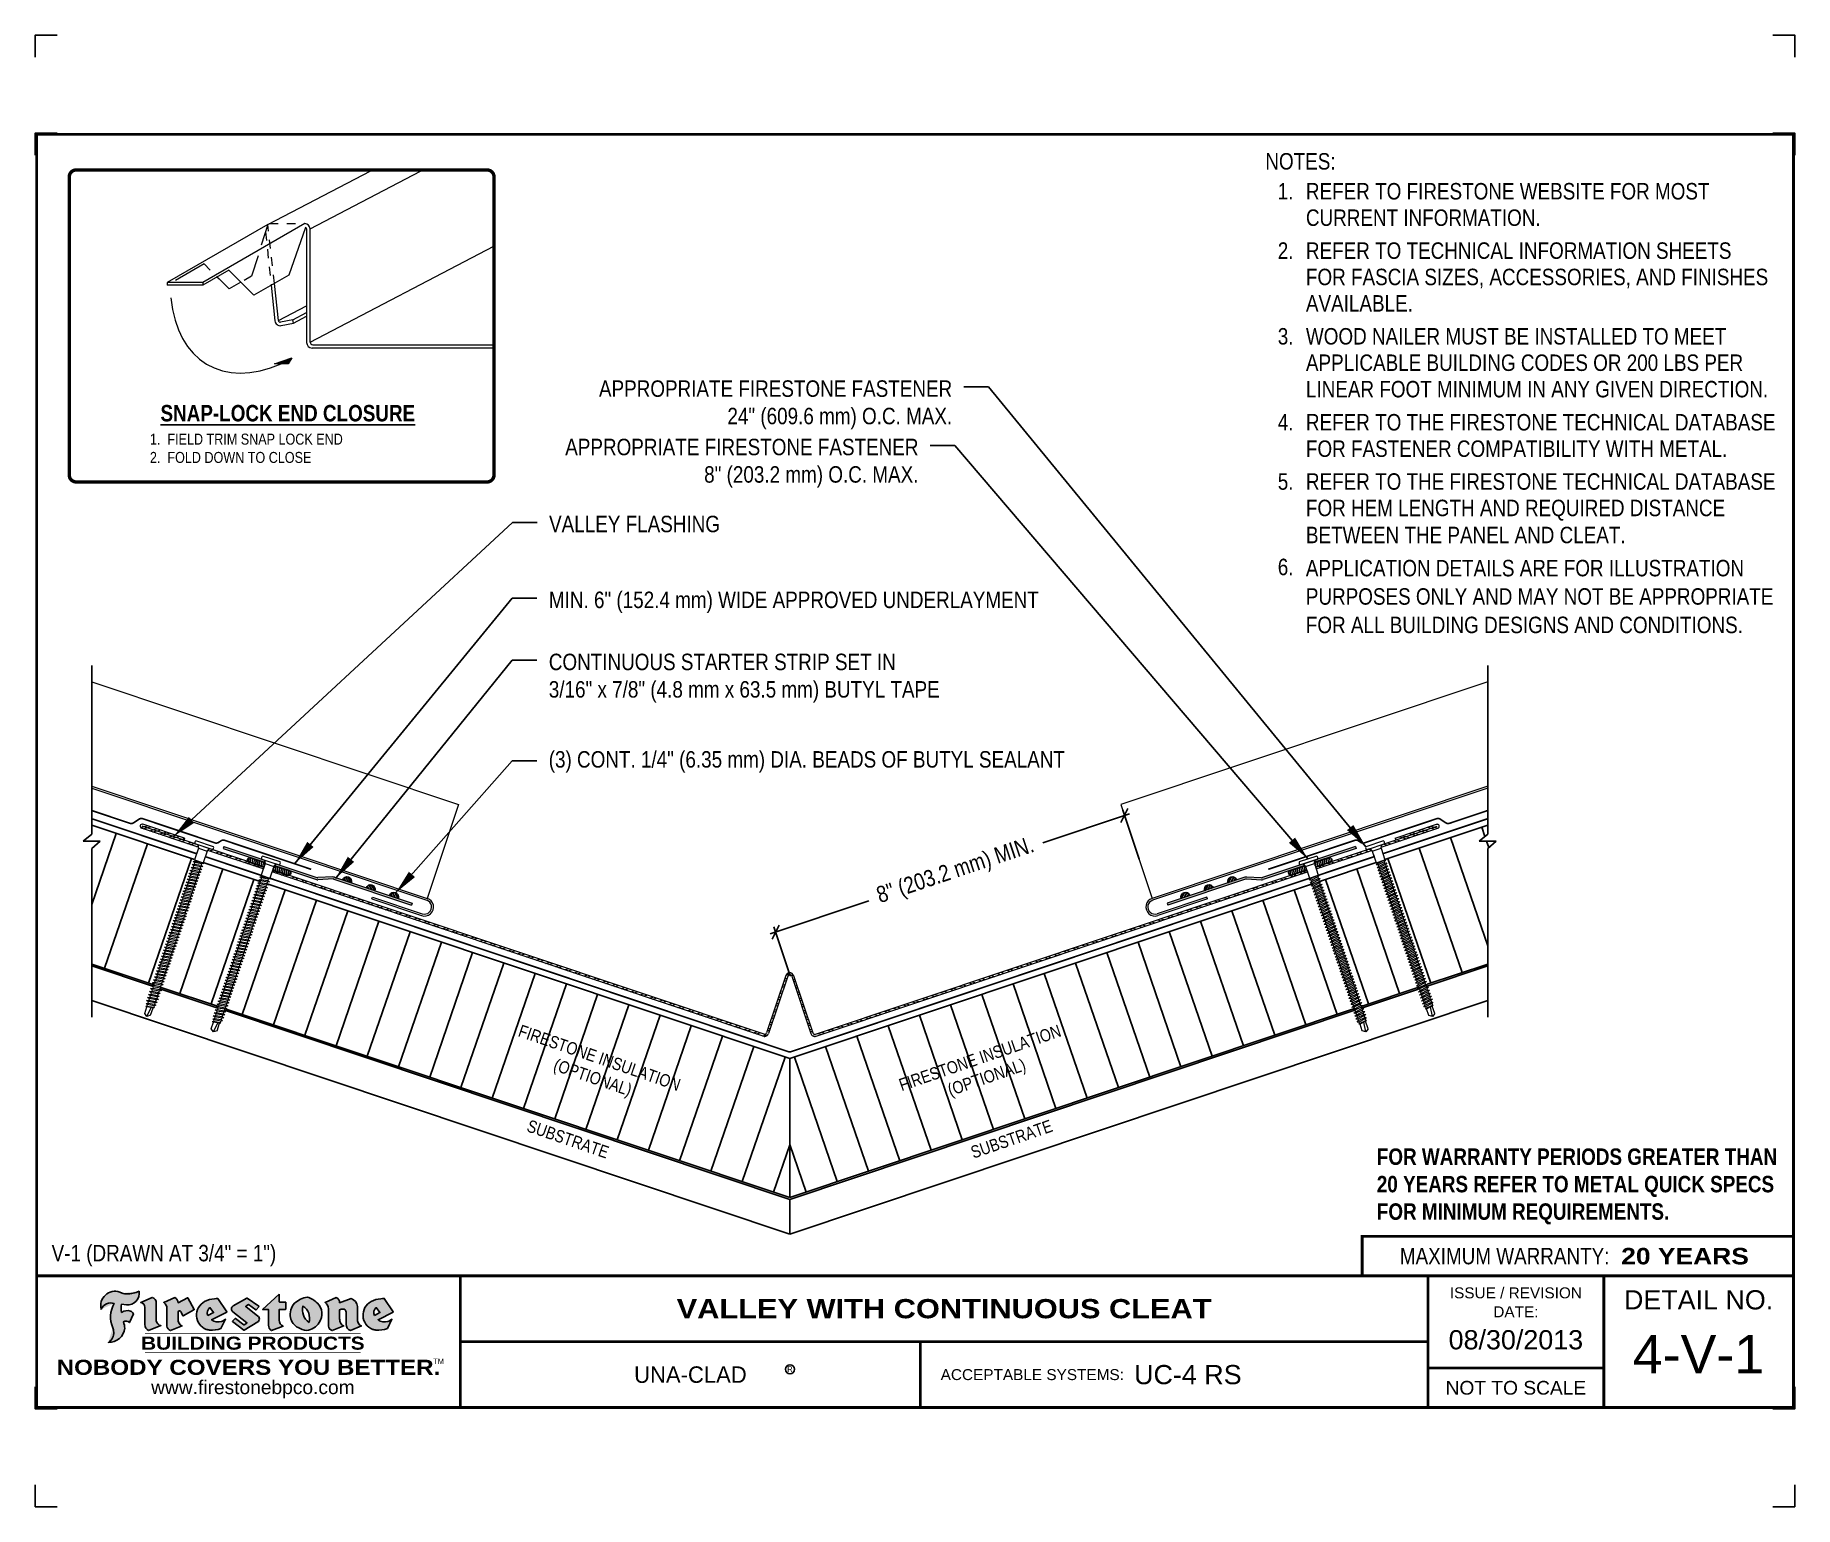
# Model space of a CAD drawing. Header units: inches. Extents: x 0 to 20, y 0 to 16.8.
import ezdxf
from ezdxf.enums import TextEntityAlignment as Align

# ---------------------------------------------------------------- set-up
doc = ezdxf.new("R2010")
doc.units = ezdxf.units.IN
doc.header["$MEASUREMENT"] = 0
doc.linetypes.add('DOT2', pattern=[0.125, 0, -0.125])
doc.linetypes.add('HIDDEN', pattern=[0.375, 0.25, -0.125])
doc.layers.get('0').update_dxf_attribs({"linetype": 'CONTINUOUS'})
doc.layers.get('DEFPOINTS').update_dxf_attribs({"linetype": 'CONTINUOUS'})
for name, color, linetype, lineweight in [('FSBP-ACCESSORY-FIRESTONE', 7, 'CONTINUOUS', 9), ('FSBP-PANEL', 7, 'CONTINUOUS', 9), ('FSBP-TRIMS', 7, 'CONTINUOUS', 9)]:
    doc.layers.add(name, color=color, linetype=linetype, lineweight=lineweight)
for name, color, linetype in [('FSBP-ANNO-NOTE', 7, 'CONTINUOUS'), ('FSBP-INSULATION', 7, 'CONTINUOUS'), ('FSBP-MEMBRANE', 7, 'CONTINUOUS'), ('FSBP-SEALANTS', 1, 'CONTINUOUS'), ('FSBP-SUBSTRATE-GENERIC', 9, 'CONTINUOUS'), ('FSBP-TTLB', 7, 'CONTINUOUS'), ('FSBP-TTLB-BORDER', 7, 'CONTINUOUS'), ('FSBP-TTLB-TEXT', 7, 'CONTINUOUS'), ('FSBP-WALL-CURB', 9, 'CONTINUOUS'), ('FSBP-WOOD', 7, 'CONTINUOUS')]:
    doc.layers.add(name, color=color, linetype=linetype)
doc.styles.add('ARIAL', font='arial.ttf')
doc.styles.add('ARIAL_BOLD', font='')
doc.styles.add('ARIAL_NAR', font='ARIALN.TTF')
doc.styles.add('BANKGOTHIC', font='bgothm.ttf')
doc.styles.add('FSBP_ARIAL_NAR', font='ARIALN.TTF')
doc.styles.add('TXT', font='simplex.shx')
doc.styles.get('ARIAL_BOLD').set_extended_font_data('Arial Black')
doc.dimstyles.new('FSBP-DIM', dxfattribs={"dimtxt": 0.1875, "dimasz": 0.125, "dimexe": 0.0625, "dimexo": 0.125, "dimgap": 0.125, "dimtad": 0, "dimdec": 0, "dimzin": 1, "dimdsep": 46, "dimlunit": 4, "dimtxsty": 'FSBP_ARIAL_NAR', "dimblk": 'OBLIQUE', "dimcen": 0.09375, "dimdle": 0.0625, "dimclrd": 256, "dimclre": 256, "dimclrt": 256, "dimadec": 0, "dimazin": 0, "dimtfac": 1, "dimtdec": 0, "dimtmove": 1, "dimatfit": 3, "dimfxl": 0, "dimtolj": 1, "dimtzin": 0, "dimlwd": -1, "dimlwe": -1, "dimarcsym": 0})
doc.dimstyles.new('STANDARD$7', dxfattribs={"dimscale": 1.5, "dimtxt": 0.2, "dimasz": 0.1, "dimexe": 0.1, "dimexo": 0.125, "dimgap": 0.09, "dimtad": 0, "dimdec": 3, "dimzin": 4, "dimdsep": 46, "dimtxsty": 'TXT', "dimcen": 0.09, "dimadec": 0, "dimazin": 0, "dimtfac": 1, "dimtdec": 3, "dimtofl": 0, "dimtmove": 2, "dimatfit": 3, "dimfxl": 0, "dimtolj": 1, "dimtzin": 4, "dimarcsym": 0})

msp = doc.modelspace()

# ---------------------------------------------------------------- texts
at = {"layer": 'DEFPOINTS', "style": 'FSBP_ARIAL_NAR'}
msp.add_text('V-1 (DRAWN AT 3/4" = 1")', height=0.1875, dxfattribs=at).set_placement((0.187, 2.89), align=Align.MIDDLE_LEFT)
at = {"layer": 'FSBP-ANNO-NOTE', "style": 'FSBP_ARIAL_NAR'}
for s, p in [('NOTES:', (14.004, 15.325)), ('REFER TO FIRESTONE WEBSITE FOR MOST', (14.466, 14.984)), ('CURRENT INFORMATION.', (14.466, 14.683)), ('REFER TO TECHNICAL INFORMATION SHEETS', (14.466, 14.308)), ('FOR FASCIA SIZES, ACCESSORIES, AND FINISHES', (14.466, 14.008)), ('AVAILABLE.', (14.466, 13.707)), ('WOOD NAILER MUST BE INSTALLED TO MEET', (14.466, 13.332)), ('APPLICABLE BUILDING CODES OR 200 LBS PER', (14.466, 13.031)), ('LINEAR FOOT MINIMUM IN ANY GIVEN DIRECTION.', (14.466, 12.73)), ('REFER TO THE FIRESTONE TECHNICAL DATABASE', (14.466, 12.353)), ('FOR FASTENER COMPATIBILITY WITH METAL.', (14.466, 12.052)), ('REFER TO THE FIRESTONE TECHNICAL DATABASE', (14.466, 11.678)), ('FOR HEM LENGTH AND REQUIRED DISTANCE', (14.466, 11.377)), ('BETWEEN THE PANEL AND CLEAT.', (14.466, 11.069))]:
    msp.add_text(s, height=0.1875, dxfattribs=at).set_placement(p, align=Align.MIDDLE_LEFT)
for s, p in [('1.', (14.234, 14.984)), ('2.', (14.235, 14.308)), ('3.', (14.235, 13.332)), ('4.', (14.235, 12.353)), ('5.', (14.235, 11.678)), ('6.', (14.235, 10.705))]:
    msp.add_text(s, height=0.1875, dxfattribs=at).set_placement(p, align=Align.MIDDLE_CENTER)
for rotation, p in [(19, (11.115, 4.189)), (341, (6.065, 4.189))]:
    msp.add_text('SUBSTRATE', height=0.1406, rotation=rotation, dxfattribs=at).set_placement(p, align=Align.MIDDLE_CENTER)
for s, insert, char_height, attachment_point in [('APPROPRIATE FIRESTONE FASTENER\\P24" (609.6 mm) O.C. MAX.', (10.439, 12.83), 0.1875, 3), ('{\\fArial Narrow|b1|i0|c0|p34;\\LSNAP-LOCK END CLOSURE}', (2.876, 12.36), 0.1875, 8), ('1.  FIELD TRIM SNAP LOCK END\\P2.  FOLD DOWN TO CLOSE', (1.306, 11.888), 0.125, 7), ('APPROPRIATE FIRESTONE FASTENER\\P8" (203.2 mm) O.C. MAX.', (10.055, 12.165), 0.1875, 3), ('VALLEY FLASHING', (5.85, 11.288), 0.1875, 1), ('MIN. 6" (152.4 mm) WIDE APPROVED UNDERLAYMENT', (5.848, 10.424), 0.1875, 1), ('CONTINUOUS STARTER STRIP SET IN \\P3/16" x 7/8" (4.8 mm x 63.5 mm) BUTYL TAPE', (5.847, 9.717), 0.1875, 1), ('(3) CONT. 1/4" (6.35 mm) DIA. BEADS OF BUTYL SEALANT', (5.846, 8.607), 0.1875, 1), ('{\\fArial Narrow|b1|i0|c0|p34;FOR WARRANTY PERIODS GREATER THAN\\P20 YEARS REFER TO METAL QUICK SPECS\\PFOR MINIMUM REQUIREMENTS.}', (15.273, 4.082), 0.1875, 1)]:
    msp.add_mtext(s, dxfattribs=dict(at, insert=insert, char_height=char_height, attachment_point=attachment_point))
at = {"layer": 'FSBP-ANNO-NOTE', "char_height": 0.14062, "width": 2.10727, "attachment_point": 2, "style": 'FSBP_ARIAL_NAR'}
for insert, rotation in [((6.447, 5.181), 341), ((10.732, 5.181), 19)]:
    msp.add_mtext('FIRESTONE INSULATION (OPTIONAL)', dxfattribs=dict(at, insert=insert, rotation=rotation))
at = {"layer": 'FSBP-TRIMS', "style": 'FSBP_ARIAL_NAR'}
for s, p in [('APPLICATION DETAILS ARE FOR ILLUSTRATION', (14.465, 10.598)), ('PURPOSES ONLY AND MAY NOT BE APPROPRIATE', (14.465, 10.275)), ('FOR ALL BUILDING DESIGNS AND CONDITIONS.', (14.465, 9.951))]:
    msp.add_text(s, height=0.1875, dxfattribs=at).set_placement(p)

# ---------------------------------------------------------------- blocks, each defined once
blk = doc.blocks.new('_OBLIQUE')
at = {"color": 0, "linetype": 'ByBlock'}
blk.add_line((-0.5, -0.5), (0.5, 0.5), dxfattribs=at)
blk = doc.blocks.new('*D1')
at = {"layer": 'DEFPOINTS', "color": 0, "transparency": 16777216}
for p in [(12.606, 7.256), (8.428, 6.546), (8.634, 5.929)]:
    blk.add_point(p, dxfattribs=at)
at = {"layer": 'FSBP-ANNO-NOTE', "transparency": 16777216}
for p, q in [((12.459, 7.893), (11.472, 7.563)), ((12.566, 7.375), (12.38, 7.933)), ((8.368, 6.526), (9.49, 6.901)), ((8.594, 6.048), (8.408, 6.605))]:
    blk.add_line(p, q, dxfattribs=at)
at = {"layer": 'FSBP-ANNO-NOTE', "transparency": 16777216, "xscale": 0.125, "yscale": 0.125, "zscale": 0.125}
for p, rotation in [((12.399, 7.873), 18.47631211584655), ((8.428, 6.546), 198.4763121158466)]:
    blk.add_blockref('_OBLIQUE', p, dxfattribs=dict(at, rotation=rotation))
at = {"layer": 'FSBP-ANNO-NOTE', "transparency": 16777216, "insert": (10.481, 7.232), "char_height": 0.1875, "attachment_point": 5, "rotation": 18.4763, "style": 'FSBP_ARIAL_NAR'}
blk.add_mtext('\\A1;8" (203.2 mm) MIN.', dxfattribs=at)
blk = doc.blocks.new('A$C486F1324')
at = {"layer": 'FSBP-TTLB-TEXT'}
h = blk.add_hatch(color=1, dxfattribs=at)
edge = h.paths.add_edge_path()
edge.add_arc((1.053, 2.433), 0.132, 264.041, 370.3106)
edge.add_arc((1.043, 2.752), 0.327, 270.0506, 295.2346, ccw=False)
edge.add_arc((1.038, 2.564), 0.139, 249.3281, 272.0749, ccw=False)
edge.add_line((0.989, 2.434), (0.963, 2.446))
edge.add_arc((0.91, 2.291), 0.163, 70.8459, 194.3325)
edge.add_arc((0.86, 2.205), 0.118, 70.9695, 156.9641, ccw=False)
edge.add_arc((1.169, 2.162), 0.311, 150.3231, 203.2084)
edge.add_arc((0.772, 1.99), 0.122, 0.8849, 24.3467, ccw=False)
edge.add_arc((0.765, 1.983), 0.129, -58.3666, 3.6217, ccw=False)
edge.add_arc((0.841, 2.052), 0.178, 267.2205, 354.1382)
edge.add_arc((0.806, 2.03), 0.213, 0.9996, 21.005)
edge.add_arc((1.034, 2.064), 0.0514, 40.8212, 125.5273, ccw=False)
edge.add_line((1.073, 2.098), (1.118, 2.2))
edge.add_arc((1.056, 2.161), 0.0733, 32.3168, 66.3148)
edge.add_arc((1.048, 2.125), 0.11, 69.8179, 125.2547)
edge.add_arc((1.143, 2.262), 0.166, 164.157, 196.5811, ccw=False)
edge.add_line((0.984, 2.307), (1.039, 2.301))
h = blk.add_hatch(color=1, dxfattribs=at)
edge = h.paths.add_edge_path()
edge.add_line((2.779, 2.424), (2.779, 2.334))
edge.add_arc((2.781, 2.334), 0.00231, 180, 270)
edge.add_line((2.781, 2.332), (2.851, 2.332))
edge.add_arc((2.851, 2.329), 0.00231, 0, 90, ccw=False)
edge.add_line((2.853, 2.329), (2.853, 2.252))
edge.add_arc((2.851, 2.252), 0.00231, 270, 360, ccw=False)
edge.add_line((2.851, 2.249), (2.781, 2.249))
edge.add_arc((2.781, 2.247), 0.00231, 90, 180)
edge.add_line((2.779, 2.247), (2.779, 2.127))
edge.add_arc((2.852, 2.124), 0.0734, 177.0803, 245.325)
edge.add_line((2.822, 2.057), (2.69, 2.008))
edge.add_arc((2.724, 2.067), 0.0675, 177.0345, 239.6926, ccw=False)
edge.add_line((2.657, 2.07), (2.657, 2.247))
edge.add_arc((2.654, 2.247), 0.00231, 360, 450)
edge.add_line((2.654, 2.249), (2.588, 2.249))
edge.add_line((2.588, 2.249), (2.779, 2.424))
h = blk.add_hatch(color=1, dxfattribs=at)
edge = h.paths.add_edge_path()
edge.add_line((1.291, 2.008), (1.431, 2.065))
edge.add_arc((1.437, 2.122), 0.0573, 181.9718, 264.3185, ccw=False)
edge.add_line((1.379, 2.12), (1.379, 2.321))
edge.add_arc((1.31, 2.32), 0.0691, 0.0934, 72.4283)
edge.add_line((1.331, 2.386), (1.202, 2.328))
edge.add_arc((1.191, 2.272), 0.0573, -0.0174, 78.3221, ccw=False)
edge.add_line((1.248, 2.272), (1.248, 2.076))
edge.add_arc((1.321, 2.075), 0.0731, 179.4272, 245.3846)
h = blk.add_hatch(color=1, dxfattribs=at)
edge = h.paths.add_edge_path()
edge.add_line((1.808, 2.247), (1.738, 2.379))
edge.add_arc((1.736, 2.378), 0.00231, 27.872, 117.3767)
edge.add_line((1.735, 2.38), (1.626, 2.324))
edge.add_arc((1.563, 2.325), 0.0636, 359.1658, 425.8794)
edge.add_line((1.589, 2.383), (1.463, 2.326))
edge.add_arc((1.423, 2.26), 0.076, -3.4414, 59.0799, ccw=False)
edge.add_line((1.499, 2.256), (1.499, 2.058))
edge.add_arc((1.556, 2.063), 0.057, 184.1557, 255.3066)
edge.add_line((1.542, 2.007), (1.673, 2.06))
edge.add_arc((1.704, 2.129), 0.0752, 207.5161, 245.6492, ccw=False)
edge.add_arc((1.737, 2.139), 0.109, 179.4823, 204.5538, ccw=False)
edge.add_line((1.627, 2.14), (1.627, 2.218))
edge.add_arc((1.644, 2.217), 0.0169, 28.3562, 174.855, ccw=False)
edge.add_arc((1.643, 2.211), 0.0211, 22.2169, 40.1021, ccw=False)
edge.add_line((1.663, 2.219), (1.682, 2.176))
edge.add_arc((1.684, 2.177), 0.00231, 204.5451, 299.6324)
edge.add_line((1.686, 2.175), (1.807, 2.244))
edge.add_line((1.807, 2.244), (1.808, 2.247))
h = blk.add_hatch(color=1, dxfattribs=at)
h.paths.add_polyline_path([(2.079, 2.373, 0.025243), (2.041, 2.37, 0.121361), (1.917, 2.33, 0.615167), (1.948, 2.021, 0.053068), (1.984, 2.013, 0.115093), (2.115, 2.031), (2.167, 2.136, -0.087554), (2.12, 2.112, -0.265592), (2.008, 2.13), (2.181, 2.217, 0.451895), (2.182, 2.22)])
h.paths.add_polyline_path([(2.03, 2.212), (1.967, 2.179, -0.372053), (1.989, 2.27)], flags=16)
h = blk.add_hatch(color=1, dxfattribs=at)
edge = h.paths.add_edge_path()
edge.add_arc((2.276, 2.253), 0.0415, 123.2081, 232.2027, ccw=False)
edge.add_line((2.253, 2.288), (2.409, 2.377))
edge.add_arc((2.41, 2.375), 0.00231, 55.6464, 119.6543, ccw=False)
edge.add_line((2.412, 2.377), (2.547, 2.284))
edge.add_arc((2.546, 2.282), 0.00231, -42.7311, 54.4661, ccw=False)
edge.add_line((2.548, 2.28), (2.514, 2.244))
edge.add_arc((2.512, 2.245), 0.00231, 233.7527, 317.2689, ccw=False)
edge.add_line((2.511, 2.244), (2.429, 2.303))
edge.add_arc((2.428, 2.301), 0.00231, 53.7527, 124.4136)
edge.add_line((2.427, 2.303), (2.399, 2.284))
edge.add_arc((2.4, 2.282), 0.00231, 124.4136, 231.8459)
edge.add_line((2.398, 2.28), (2.536, 2.173))
edge.add_arc((2.51, 2.14), 0.0415, -55.2123, 51.8459, ccw=False)
edge.add_line((2.534, 2.106), (2.38, 2.013))
edge.add_arc((2.379, 2.015), 0.00231, 233.2956, 301.2087, ccw=False)
edge.add_line((2.377, 2.013), (2.247, 2.11))
edge.add_arc((2.248, 2.112), 0.00231, 135.5134, 233.218, ccw=False)
edge.add_line((2.247, 2.114), (2.278, 2.146))
edge.add_arc((2.28, 2.145), 0.00231, 53.0353, 135.5134, ccw=False)
edge.add_line((2.281, 2.146), (2.377, 2.074))
edge.add_arc((2.379, 2.076), 0.00231, 233.0353, 302.2363)
edge.add_line((2.38, 2.074), (2.41, 2.093))
edge.add_arc((2.409, 2.095), 0.00231, 302.2363, 412.2027)
edge.add_line((2.41, 2.097), (2.251, 2.22))
h = blk.add_hatch(color=1, dxfattribs=at)
edge = h.paths.add_edge_path(flags=16)
edge.add_arc((2.956, 2.146), 0.168, 344.5559, 417.014)
edge.add_arc((3.21, 2.242), 0.168, 164.5559, 237.014)
edge = h.paths.add_edge_path()
edge.add_arc((3.085, 2.191), 0.183, 136.0915, 191.2134)
edge.add_arc((3.081, 2.199), 0.18, 194.0167, 240.6664)
edge.add_arc((3.114, 2.246), 0.238, 239.2975, 264.289)
edge.add_arc((3.064, 2.212), 0.204, 277.1987, 326.5036)
edge.add_arc((3.093, 2.197), 0.171, 325.3769, 406.3828)
edge.add_arc((3.027, 2.141), 0.257, 44.2846, 73.829)
edge.add_arc((3.133, 2.132), 0.258, 97.5029, 134.1039)
h = blk.add_hatch(color=1, dxfattribs=at)
edge = h.paths.add_edge_path()
edge.add_line((3.338, 2.059), (3.338, 2.256))
edge.add_arc((3.262, 2.26), 0.076, 356.5586, 419.0799)
edge.add_line((3.301, 2.326), (3.428, 2.383))
edge.add_arc((3.402, 2.325), 0.0636, 0.3963, 65.8794, ccw=False)
edge.add_line((3.465, 2.325), (3.596, 2.371))
edge.add_arc((3.571, 2.278), 0.0969, 2.367, 75.1862, ccw=False)
edge.add_line((3.668, 2.282), (3.668, 2.142))
edge.add_arc((3.778, 2.139), 0.109, 178.3666, 204.5538)
edge.add_arc((3.745, 2.129), 0.0752, 207.5161, 245.2241)
edge.add_line((3.713, 2.06), (3.588, 2.01))
edge.add_arc((3.611, 2.078), 0.0718, 180.3329, 251.5102, ccw=False)
edge.add_line((3.539, 2.078), (3.539, 2.216))
edge.add_arc((3.502, 2.216), 0.0373, 359.3451, 449.05)
edge.add_arc((3.498, 2.189), 0.0645, 86.294, 119.8211)
edge.add_line((3.466, 2.245), (3.466, 2.14))
edge.add_arc((3.576, 2.139), 0.109, 179.4823, 204.5538)
edge.add_arc((3.543, 2.129), 0.0752, 207.5161, 245.6492)
edge.add_line((3.512, 2.06), (3.381, 2.007))
edge.add_arc((3.395, 2.063), 0.0569, 183.9299, 255.3185, ccw=False)
h = blk.add_hatch(color=1, dxfattribs=at)
h.paths.add_polyline_path([(3.973, 2.373, 0.025243), (3.935, 2.37, 0.108564), (3.824, 2.337, 0.64259), (3.843, 2.021, 0.053068), (3.878, 2.013, 0.115093), (4.009, 2.031), (4.061, 2.136, -0.087554), (4.014, 2.112, -0.265592), (3.903, 2.13), (4.075, 2.217, 0.451895), (4.076, 2.22)])
h.paths.add_polyline_path([(3.924, 2.212), (3.861, 2.179, -0.372053), (3.883, 2.27)], flags=16)
blk.add_circle((8.593, 1.566), 0.0527)
at = {"layer": 'DEFPOINTS', "linetype": 'Continuous', "ltscale": 1.75}
for points in [[(0, 16.512), (0, 16.762), (0.25, 16.762)], [(20.031, 16.512), (20.031, 16.762), (19.781, 16.762)], [(0, 0.25), (0, 0), (0.25, 0)], [(20.031, 0.25), (20.031, 0), (19.781, 0)]]:
    blk.add_lwpolyline(points, dxfattribs=at)
at = {"layer": 'DEFPOINTS', "color": 1}
for points in [[(0.25, 15.646), (0, 15.646), (0, 15.396)], [(20.031, 15.396), (20.031, 15.646), (19.781, 15.646)], [(0.25, 1.115), (0, 1.115), (0, 1.365)], [(20.031, 1.365), (20.031, 1.115), (19.781, 1.115)]]:
    blk.add_lwpolyline(points, dxfattribs=at)
at = {"layer": 'FSBP-TTLB', "const_width": 0.0312}
blk.add_lwpolyline([(15.106, 2.631), (20.016, 2.631), (20.016, 3.082), (15.106, 3.082)], close=True, dxfattribs=at)
for points in [[(0.016, 2.631), (0.016, 1.131), (20.016, 1.131), (20.016, 2.631), (0.016, 2.631)], [(4.841, 2.631), (4.841, 1.881)], [(15.856, 2.631), (15.856, 1.131)], [(17.857, 2.631), (17.857, 1.131)], [(20.016, 2.631), (20.016, 1.131)], [(4.841, 1.881), (15.856, 1.881)], [(4.841, 1.881), (4.841, 1.131)], [(15.856, 1.582), (17.857, 1.582)]]:
    blk.add_lwpolyline(points, dxfattribs=at)
at = {"layer": 'FSBP-TTLB-BORDER', "const_width": 0.0312}
blk.add_lwpolyline([(20.016, 2.631), (20.016, 15.631), (0.016, 15.631), (0.016, 2.631)], dxfattribs=at)
at = {"layer": 'FSBP-TTLB-TEXT', "color": 1}
blk.add_line((0.751, 2.251), (0.751, 2.251), dxfattribs=at)
for points in [[(1.039, 2.301, 0.500051), (1.183, 2.456, -0.11033), (1.043, 2.425, -0.099579), (0.989, 2.434), (0.963, 2.446, 0.597816), (0.751, 2.251, -0.393883), (0.899, 2.316, 0.234941), (0.883, 2.04, -0.10273), (0.894, 1.991, -0.277269), (0.833, 1.873, 0.398543), (1.019, 2.033, 0.087512), (1.005, 2.106, -0.387403), (1.073, 2.098), (1.118, 2.2, 0.149442), (1.086, 2.228, 0.24672), (0.984, 2.215, -0.142429), (0.984, 2.307), (1.039, 2.301)], [(2.779, 2.424), (2.779, 2.334, 0.414214), (2.781, 2.332), (2.851, 2.332, -0.414214), (2.853, 2.329), (2.853, 2.252, -0.414214), (2.851, 2.249), (2.781, 2.249, 0.414214), (2.779, 2.247), (2.779, 2.127, 0.306899), (2.822, 2.057), (2.69, 2.008, -0.280419), (2.657, 2.07), (2.657, 2.247, 0.414214), (2.654, 2.249), (2.588, 2.249), (2.779, 2.424)], [(2.182, 2.22), (2.079, 2.373, 0.025243), (2.041, 2.37, 0.108564), (1.929, 2.337, 0.64259), (1.948, 2.021, 0.053068), (1.984, 2.013, 0.115093), (2.115, 2.031), (2.167, 2.136, -0.087554), (2.12, 2.112, -0.265592), (2.008, 2.13), (2.181, 2.217)], [(4.076, 2.22), (3.973, 2.373, 0.025243), (3.935, 2.37, 0.108564), (3.824, 2.337, 0.64259), (3.843, 2.021, 0.053068), (3.878, 2.013, 0.115093), (4.009, 2.031), (4.061, 2.136, -0.087554), (4.014, 2.112, -0.265592), (3.903, 2.13), (4.075, 2.217)], [(4.075, 2.217, 0.451895), (4.076, 2.22, 0.451895)]]:
    blk.add_lwpolyline(points, format="xyb", dxfattribs=at)
for points in [[(1.291, 2.008), (1.431, 2.065, -0.37561), (1.379, 2.12), (1.379, 2.321, 0.326536), (1.331, 2.386), (1.202, 2.328, -0.355786), (1.248, 2.272), (1.248, 2.076, 0.296011)], [(1.808, 2.247), (1.738, 2.379, 0.411684), (1.735, 2.38), (1.626, 2.324, 0.299603), (1.589, 2.383), (1.463, 2.326, -0.279776), (1.499, 2.256), (1.499, 2.058, 0.320829), (1.542, 2.007), (1.673, 2.06, -0.16794), (1.637, 2.094, -0.109833), (1.627, 2.14), (1.627, 2.218, -0.743335), (1.659, 2.225, -0.078198), (1.663, 2.219), (1.682, 2.176, 0.440465), (1.686, 2.175), (1.807, 2.244)], [(1.967, 2.179), (2.03, 2.212), (1.989, 2.27, 0.372053)], [(2.251, 2.22, -0.515004), (2.253, 2.288), (2.409, 2.377, -0.286782), (2.412, 2.377), (2.547, 2.284, -0.451503), (2.548, 2.28), (2.514, 2.244, -0.381444), (2.511, 2.244), (2.429, 2.303, 0.318472), (2.427, 2.303), (2.399, 2.284, 0.506409), (2.398, 2.28), (2.536, 2.173, -0.50436), (2.534, 2.106), (2.38, 2.013, -0.305316), (2.377, 2.013), (2.247, 2.11, -0.45417), (2.247, 2.114), (2.278, 2.146, -0.376264), (2.281, 2.146), (2.377, 2.074, 0.31147), (2.38, 2.074), (2.41, 2.093, 0.520381), (2.41, 2.097)], [(2.953, 2.318, 0.245263), (2.906, 2.155, 0.206406), (2.992, 2.042, 0.10948), (3.09, 2.01, 0.218515), (3.234, 2.099, 0.368949), (3.212, 2.321, 0.129631), (3.099, 2.388, 0.161074)], [(3.118, 2.101, 0.327131), (3.048, 2.287, 0.327131)], [(3.338, 2.059), (3.338, 2.256, 0.279776), (3.301, 2.326), (3.428, 2.383, -0.293762), (3.465, 2.325), (3.596, 2.371, -0.328876), (3.668, 2.282), (3.668, 2.142, 0.114763), (3.678, 2.094, 0.166033), (3.713, 2.06), (3.588, 2.01, -0.320956), (3.539, 2.078), (3.539, 2.216, 0.412706), (3.503, 2.253, 0.147342), (3.466, 2.245), (3.466, 2.14, 0.109833), (3.476, 2.094, 0.16794), (3.512, 2.06), (3.381, 2.007, -0.321973), (3.338, 2.059, 29.147628)], [(3.861, 2.179), (3.924, 2.212), (3.883, 2.27, 0.372053)]]:
    blk.add_lwpolyline(points, format="xyb", close=True, dxfattribs=at)
at = {"layer": 'FSBP-TTLB-TEXT'}
for points, const_width in [([(1.25, 1.972), (3.707, 1.972)], 0.00781), ([(10.077, 1.881), (10.077, 1.131)], 0.0312), ([(1.25, 1.755), (3.707, 1.755)], 0.00781)]:
    blk.add_lwpolyline(points, dxfattribs=dict(at, const_width=const_width))
at = {"layer": 'FSBP-TTLB-TEXT', "color": 1}
for centre, start, end in [((1.806, 2.246), 299.6324, 27.872), ((2.18, 2.219), 296.7305, 34.0023)]:
    blk.add_arc(centre, 0.00231, start, end, dxfattribs=at)
at = {"layer": 'FSBP-TTLB-TEXT', "style": 'ARIAL_NAR'}
blk.add_text('MAXIMUM WARRANTY:', height=0.1875, dxfattribs=at).set_placement((17.921, 2.856), align=Align.MIDDLE_RIGHT)
at = {"layer": 'FSBP-TTLB-TEXT'}
for s, height, style, p in [('ISSUE / REVISION', 0.125, 'ARIAL', (16.856, 2.437)), ('DETAIL NO.', 0.2188, 'ARIAL', (18.936, 2.358)), ('DATE:', 0.125, 'ARIAL', (16.856, 2.221)), ('www.firestonebpco.com', 0.15625, 'ARIAL', (2.478, 1.362)), ('UNA-CLAD', 0.1875, 'BANKGOTHIC', (7.459, 1.506)), ('R', 0.0625, 'BANKGOTHIC', (8.592, 1.568)), ('NOT TO SCALE', 0.15625, 'ARIAL', (16.856, 1.356))]:
    blk.add_text(s, height=height, dxfattribs=dict(at, style=style)).set_placement(p, align=Align.MIDDLE_CENTER)
at = {"layer": 'FSBP-TTLB-TEXT', "lineweight": 18, "style": 'ARIAL_BOLD'}
blk.add_text('BUILDING PRODUCTS', height=0.14844, dxfattribs=at).set_placement((2.478, 1.864), align=Align.MIDDLE_CENTER)
at = {"layer": 'FSBP-TTLB-TEXT', "color": 1}
for s, height, style, p in [('NOBODY COVERS YOU BETTER.', 0.17188, 'ARIAL_BOLD', (2.428, 1.589)), ('TM', 0.0625, 'BANKGOTHIC', (4.592, 1.658))]:
    blk.add_text(s, height=height, dxfattribs=dict(at, style=style)).set_placement(p, align=Align.MIDDLE_CENTER)
at = {"layer": 'FSBP-TTLB-TEXT', "style": 'ARIAL'}
blk.add_text('ACCEPTABLE SYSTEMS:', height=0.125, dxfattribs=at).set_placement((10.308, 1.506), align=Align.MIDDLE_LEFT)
at = {"layer": 'FSBP-TTLB-TEXT'}
for tag, height, style, p in [('MAXIMUM_WARRANTY', 0.188, 'ARIAL_BOLD', (18.055, 2.855)), ('ACCPT_SYSTEMS', 0.219, 'ARIAL', (12.51, 1.506))]:
    blk.add_attdef(tag, text='', height=height, dxfattribs=dict(at, style=style)).set_placement(p, align=Align.MIDDLE_LEFT)
for tag, height, style, p in [('DETAIL_DESCP_LINE_1', 0.219, 'ARIAL_BOLD', (10.347, 2.257)), ('ISSUE_REV_DATE', 0.219, 'ARIAL', (16.856, 1.903)), ('DETAIL_NUMBER', 0.438, 'ARIAL', (18.935, 1.738))]:
    blk.add_attdef(tag, text='', height=height, dxfattribs=dict(at, style=style)).set_placement(p, align=Align.MIDDLE_CENTER)

# ---------------------------------------------------------------- dimensions: what is measured, and where the dimension line sits
at = {"layer": 'FSBP-ANNO-NOTE'}
dim = msp.add_linear_dim(base=(8.428, 6.546), p1=(12.606, 7.256), p2=(8.634, 5.929), angle=198.4763, text='8" (203.2 mm) MIN.', dimstyle='FSBP-DIM', dxfattribs=at)
dim.commit()
dim.dimension.update_dxf_attribs({"geometry": '*D1', "text_midpoint": (10.481, 7.232), "dimtype": 161})

# ---------------------------------------------------------------- hatches: boundary and pattern name
at = {"layer": 'FSBP-INSULATION'}
h = msp.add_hatch(dxfattribs=at)
h.set_pattern_fill('ANSI31', color=256, scale=3, angle=206, style=0)
h.set_pattern_definition([(251, (-1.49214, -0.49006), (0.35457, -0.122088), [])])
h.paths.add_polyline_path([(1.343, 6.919), (1.366, 6.917), (1.371, 6.934), (1.354, 6.953), (1.377, 6.951), (1.383, 6.968), (1.366, 6.986), (1.388, 6.985), (1.394, 7.002), (1.377, 7.02), (1.4, 7.018), (1.405, 7.035), (1.388, 7.054), (1.411, 7.052), (1.416, 7.069), (1.399, 7.087), (1.422, 7.086), (1.428, 7.103), (1.411, 7.121), (1.433, 7.119), (1.439, 7.136), (1.422, 7.155), (1.445, 7.153), (1.45, 7.17), (1.433, 7.188), (1.456, 7.187), (1.462, 7.204), (1.444, 7.222), (1.467, 7.22), (1.473, 7.237), (1.456, 7.256), (1.478, 7.254), (1.484, 7.271), (1.467, 7.289), (1.49, 7.288), (1.495, 7.305), (1.478, 7.323), (1.501, 7.321), (1.507, 7.338), (1.49, 7.357), (1.512, 7.355), (1.518, 7.372), (1.501, 7.39), (1.523, 7.389), (1.529, 7.406), (1.512, 7.424), (1.535, 7.423), (1.54, 7.439), (1.523, 7.458), (1.532, 7.457), (1.535, 7.465), (0.643, 7.764), (0.643, 7.661), (0.545, 7.58), (0.74, 7.58), (0.643, 7.5), (0.643, 6.182), (1.06, 6.043), (1.073, 6.042), (1.078, 6.059), (1.061, 6.077), (1.084, 6.075), (1.09, 6.092), (1.073, 6.111), (1.095, 6.109), (1.101, 6.126), (1.084, 6.144), (1.107, 6.143), (1.112, 6.16), (1.095, 6.178), (1.118, 6.176), (1.123, 6.193), (1.106, 6.212), (1.129, 6.21), (1.135, 6.227), (1.118, 6.245), (1.14, 6.244), (1.146, 6.261), (1.129, 6.279), (1.152, 6.277), (1.157, 6.294), (1.14, 6.313), (1.163, 6.311), (1.169, 6.328), (1.151, 6.346), (1.174, 6.345), (1.18, 6.362), (1.163, 6.38), (1.185, 6.378), (1.191, 6.395), (1.174, 6.414), (1.197, 6.412), (1.202, 6.429), (1.185, 6.447), (1.208, 6.446), (1.214, 6.463), (1.197, 6.481), (1.219, 6.48), (1.225, 6.496), (1.208, 6.515), (1.23, 6.513), (1.236, 6.53), (1.219, 6.548), (1.242, 6.547), (1.247, 6.564), (1.23, 6.582), (1.253, 6.581), (1.259, 6.597), (1.242, 6.616), (1.264, 6.614), (1.27, 6.631), (1.253, 6.649), (1.276, 6.648), (1.281, 6.665), (1.264, 6.683), (1.287, 6.682), (1.292, 6.698), (1.275, 6.717), (1.298, 6.715), (1.304, 6.732), (1.287, 6.75), (1.309, 6.749), (1.315, 6.766), (1.298, 6.784), (1.321, 6.783), (1.326, 6.799), (1.309, 6.818), (1.332, 6.816), (1.338, 6.833), (1.321, 6.852), (1.343, 6.85), (1.349, 6.867), (1.332, 6.885), (1.354, 6.884), (1.36, 6.901)])
h = msp.add_hatch(dxfattribs=at)
h.set_pattern_fill('ANSI31', color=256, scale=3, angle=64, style=0)
h.set_pattern_definition([(109, (-19.08345, 0.40907), (-0.3545695, -0.122088), [])])
h.paths.add_polyline_path([(15.018, 5.674), (15.013, 5.69), (14.99, 5.688), (15.007, 5.707), (15.001, 5.723), (14.979, 5.722), (14.996, 5.74), (14.99, 5.757), (14.968, 5.756), (14.985, 5.774), (14.979, 5.791), (14.956, 5.789), (14.973, 5.808), (14.968, 5.824), (14.945, 5.823), (14.962, 5.841), (14.956, 5.858), (14.934, 5.857), (14.951, 5.875), (14.945, 5.892), (14.922, 5.89), (14.939, 5.909), (14.934, 5.925), (14.911, 5.924), (14.928, 5.942), (14.923, 5.959), (14.9, 5.958), (14.917, 5.976), (14.911, 5.993), (14.889, 5.991), (14.906, 6.01), (14.9, 6.026), (14.877, 6.025), (14.894, 6.043), (14.889, 6.06), (14.866, 6.059), (14.883, 6.077), (14.878, 6.094), (14.855, 6.092), (14.872, 6.111), (14.866, 6.128), (14.844, 6.126), (14.861, 6.144), (14.855, 6.161), (14.832, 6.16), (14.849, 6.178), (14.844, 6.195), (14.821, 6.193), (14.838, 6.212), (14.832, 6.229), (14.81, 6.227), (14.827, 6.245), (14.821, 6.262), (14.799, 6.261), (14.816, 6.279), (14.81, 6.296), (14.787, 6.294), (14.804, 6.313), (14.799, 6.33), (14.776, 6.328), (14.793, 6.346), (14.787, 6.363), (14.765, 6.362), (14.782, 6.38), (14.776, 6.397), (14.753, 6.395), (14.77, 6.414), (14.765, 6.431), (14.742, 6.429), (14.759, 6.447), (14.754, 6.464), (14.731, 6.463), (14.748, 6.481), (14.742, 6.498), (14.72, 6.496), (14.737, 6.515), (14.731, 6.532), (14.708, 6.53), (14.725, 6.548), (14.72, 6.565), (14.697, 6.564), (14.714, 6.582), (14.708, 6.599), (14.686, 6.597), (14.703, 6.616), (14.697, 6.633), (14.675, 6.631), (14.692, 6.65), (14.686, 6.666), (14.663, 6.665), (14.68, 6.683), (14.675, 6.7), (14.652, 6.699), (14.669, 6.717), (14.663, 6.734), (14.641, 6.732), (14.658, 6.751), (14.652, 6.767), (14.629, 6.766), (14.647, 6.784), (14.641, 6.801), (14.618, 6.8), (14.635, 6.818), (14.63, 6.835), (14.607, 6.833), (14.624, 6.852), (14.618, 6.868), (14.596, 6.867), (14.613, 6.885), (14.607, 6.902), (14.584, 6.901), (14.601, 6.919), (14.596, 6.936), (14.573, 6.934), (14.59, 6.953), (14.585, 6.969), (14.562, 6.968), (14.579, 6.986), (14.573, 7.003), (14.551, 7.002), (14.568, 7.02), (14.562, 7.037), (14.539, 7.035), (14.556, 7.054), (14.551, 7.07), (14.528, 7.069), (14.545, 7.087), (14.542, 7.097), (8.589, 5.105), (8.589, 3.523)])
h.paths.add_polyline_path([(15.837, 6.526), (15.854, 6.545), (15.849, 6.562), (15.826, 6.56), (15.843, 6.578), (15.837, 6.595), (15.815, 6.594), (15.832, 6.612), (15.826, 6.629), (15.803, 6.627), (15.82, 6.646), (15.815, 6.663), (15.792, 6.661), (15.809, 6.679), (15.803, 6.696), (15.781, 6.695), (15.798, 6.713), (15.792, 6.73), (15.77, 6.728), (15.787, 6.747), (15.781, 6.764), (15.758, 6.762), (15.775, 6.78), (15.77, 6.797), (15.747, 6.796), (15.764, 6.814), (15.758, 6.831), (15.736, 6.829), (15.753, 6.848), (15.747, 6.865), (15.724, 6.863), (15.741, 6.882), (15.736, 6.898), (15.713, 6.897), (15.73, 6.915), (15.725, 6.932), (15.702, 6.931), (15.719, 6.949), (15.713, 6.966), (15.691, 6.964), (15.708, 6.983), (15.702, 6.999), (15.679, 6.998), (15.696, 7.016), (15.691, 7.033), (15.668, 7.032), (15.685, 7.05), (15.679, 7.067), (15.657, 7.065), (15.674, 7.084), (15.668, 7.1), (15.646, 7.099), (15.663, 7.117), (15.657, 7.134), (15.634, 7.133), (15.651, 7.151), (15.646, 7.168), (15.623, 7.166), (15.64, 7.185), (15.634, 7.201), (15.612, 7.2), (15.629, 7.218), (15.623, 7.235), (15.6, 7.234), (15.618, 7.252), (15.612, 7.269), (15.589, 7.267), (15.606, 7.286), (15.601, 7.302), (15.578, 7.301), (15.595, 7.319), (15.589, 7.336), (15.567, 7.335), (15.584, 7.353), (15.578, 7.37), (15.555, 7.368), (15.572, 7.387), (15.567, 7.404), (15.544, 7.402), (15.561, 7.42), (15.538, 7.43), (14.622, 7.124), (14.639, 7.125), (14.622, 7.106), (14.628, 7.089), (14.65, 7.091), (14.633, 7.073), (14.639, 7.056), (14.662, 7.057), (14.645, 7.039), (14.65, 7.022), (14.673, 7.024), (14.656, 7.005), (14.662, 6.988), (14.684, 6.99), (14.667, 6.972), (14.673, 6.955), (14.696, 6.956), (14.679, 6.938), (14.684, 6.921), (14.707, 6.923), (14.69, 6.904), (14.695, 6.887), (14.718, 6.889), (14.701, 6.871), (14.707, 6.854), (14.729, 6.855), (14.712, 6.837), (14.718, 6.82), (14.741, 6.822), (14.724, 6.803), (14.729, 6.786), (14.752, 6.788), (14.735, 6.77), (14.74, 6.753), (14.763, 6.754), (14.746, 6.736), (14.752, 6.719), (14.774, 6.721), (14.757, 6.702), (14.763, 6.685), (14.786, 6.687), (14.769, 6.668), (14.774, 6.652), (14.797, 6.653), (14.78, 6.635), (14.786, 6.618), (14.808, 6.62), (14.791, 6.601), (14.797, 6.584), (14.819, 6.586), (14.802, 6.567), (14.808, 6.551), (14.831, 6.552), (14.814, 6.534), (14.819, 6.517), (14.842, 6.518), (14.825, 6.5), (14.831, 6.483), (14.853, 6.485), (14.836, 6.466), (14.842, 6.45), (14.865, 6.451), (14.848, 6.433), (14.853, 6.416), (14.876, 6.417), (14.859, 6.399), (14.864, 6.382), (14.887, 6.384), (14.87, 6.365), (14.876, 6.349), (14.898, 6.35), (14.881, 6.332), (14.887, 6.315), (14.91, 6.316), (14.893, 6.298), (14.898, 6.281), (14.921, 6.283), (14.904, 6.264), (14.91, 6.248), (14.932, 6.249), (14.915, 6.231), (14.921, 6.214), (14.943, 6.215), (14.926, 6.197), (14.932, 6.18), (14.955, 6.182), (14.938, 6.163), (14.943, 6.146), (14.966, 6.148), (14.949, 6.13), (14.955, 6.113), (14.977, 6.114), (14.96, 6.096), (14.966, 6.079), (14.989, 6.081), (14.971, 6.062), (14.977, 6.045), (15, 6.047), (14.983, 6.029), (14.988, 6.012), (15.011, 6.013), (14.994, 5.995), (15, 5.978), (15.022, 5.98), (15.005, 5.961), (15.011, 5.944), (15.034, 5.946), (15.017, 5.928), (15.022, 5.911), (15.045, 5.912), (15.028, 5.894), (15.033, 5.877), (15.056, 5.879), (15.039, 5.86), (15.045, 5.843), (15.067, 5.845), (15.05, 5.827), (15.056, 5.81), (15.079, 5.811), (15.062, 5.793), (15.067, 5.776), (15.09, 5.778), (15.073, 5.759), (15.079, 5.742), (15.101, 5.744), (15.084, 5.726), (15.09, 5.709), (15.112, 5.71), (15.107, 5.704), (16.032, 6.014), (16.029, 6.023), (16.006, 6.021), (16.023, 6.04), (16.018, 6.056), (15.995, 6.055), (16.012, 6.073), (16.006, 6.09), (15.984, 6.089), (16.001, 6.107), (15.995, 6.124), (15.972, 6.122), (15.989, 6.141), (15.984, 6.157), (15.961, 6.156), (15.978, 6.174), (15.972, 6.191), (15.95, 6.19), (15.967, 6.208), (15.961, 6.225), (15.939, 6.223), (15.956, 6.242), (15.95, 6.258), (15.927, 6.257), (15.944, 6.275), (15.939, 6.292), (15.916, 6.291), (15.933, 6.309), (15.927, 6.326), (15.905, 6.324), (15.922, 6.343), (15.916, 6.36), (15.893, 6.358), (15.91, 6.376), (15.905, 6.393), (15.882, 6.392), (15.899, 6.41), (15.894, 6.427), (15.871, 6.425), (15.888, 6.444), (15.882, 6.461), (15.86, 6.459), (15.877, 6.477), (15.871, 6.494), (15.848, 6.493), (15.865, 6.511), (15.86, 6.528)])
h.paths.add_polyline_path([(16.536, 7.5), (16.633, 7.58), (16.438, 7.58), (16.536, 7.661), (16.536, 7.764), (15.643, 7.465), (15.646, 7.457), (15.655, 7.458), (15.638, 7.439), (15.644, 7.423), (15.667, 7.424), (15.65, 7.406), (15.655, 7.389), (15.678, 7.39), (15.661, 7.372), (15.666, 7.355), (15.689, 7.357), (15.672, 7.338), (15.678, 7.321), (15.7, 7.323), (15.683, 7.305), (15.689, 7.288), (15.712, 7.289), (15.695, 7.271), (15.7, 7.254), (15.723, 7.256), (15.706, 7.237), (15.711, 7.22), (15.734, 7.222), (15.717, 7.204), (15.723, 7.187), (15.745, 7.188), (15.728, 7.17), (15.734, 7.153), (15.757, 7.155), (15.74, 7.136), (15.745, 7.119), (15.768, 7.121), (15.751, 7.103), (15.757, 7.086), (15.779, 7.087), (15.762, 7.069), (15.768, 7.052), (15.79, 7.054), (15.773, 7.035), (15.779, 7.018), (15.802, 7.02), (15.785, 7.002), (15.79, 6.985), (15.813, 6.986), (15.796, 6.968), (15.802, 6.951), (15.824, 6.953), (15.807, 6.934), (15.813, 6.917), (15.836, 6.919), (15.819, 6.901), (15.824, 6.884), (15.847, 6.885), (15.83, 6.867), (15.835, 6.85), (15.858, 6.852), (15.841, 6.833), (15.847, 6.816), (15.869, 6.818), (15.852, 6.799), (15.858, 6.783), (15.881, 6.784), (15.864, 6.766), (15.869, 6.749), (15.892, 6.75), (15.875, 6.732), (15.881, 6.715), (15.903, 6.717), (15.886, 6.698), (15.892, 6.682), (15.914, 6.683), (15.897, 6.665), (15.903, 6.648), (15.926, 6.649), (15.909, 6.631), (15.914, 6.614), (15.937, 6.616), (15.92, 6.597), (15.926, 6.581), (15.948, 6.582), (15.931, 6.564), (15.937, 6.547), (15.96, 6.548), (15.942, 6.53), (15.948, 6.513), (15.971, 6.515), (15.954, 6.496), (15.959, 6.48), (15.982, 6.481), (15.965, 6.463), (15.971, 6.446), (15.993, 6.447), (15.976, 6.429), (15.982, 6.412), (16.005, 6.414), (15.988, 6.395), (15.993, 6.378), (16.016, 6.38), (15.999, 6.362), (16.004, 6.345), (16.027, 6.346), (16.01, 6.328), (16.016, 6.311), (16.038, 6.313), (16.021, 6.294), (16.027, 6.277), (16.05, 6.279), (16.033, 6.261), (16.038, 6.244), (16.061, 6.245), (16.044, 6.227), (16.05, 6.21), (16.072, 6.212), (16.055, 6.193), (16.061, 6.176), (16.083, 6.178), (16.066, 6.16), (16.072, 6.143), (16.095, 6.144), (16.078, 6.126), (16.083, 6.109), (16.106, 6.111), (16.089, 6.092), (16.095, 6.075), (16.117, 6.077), (16.1, 6.059), (16.106, 6.042), (16.119, 6.043), (16.536, 6.182)])
h.paths.add_polyline_path([(9.786, 4.893), (11.655, 5.536), (11.815, 5.071), (9.946, 4.428)], flags=24)
h = msp.add_hatch(dxfattribs=at)
h.set_pattern_fill('ANSI31', color=256, scale=3, angle=64, style=0)
h.set_pattern_definition([(71, (36.26207, 0.40907), (0.3545695, -0.122088), [])])
h.paths.add_polyline_path([(2.161, 5.674), (2.166, 5.69), (2.189, 5.688), (2.172, 5.707), (2.177, 5.723), (2.2, 5.722), (2.183, 5.74), (2.188, 5.757), (2.211, 5.756), (2.194, 5.774), (2.2, 5.791), (2.222, 5.789), (2.205, 5.808), (2.211, 5.824), (2.234, 5.823), (2.217, 5.841), (2.222, 5.858), (2.245, 5.857), (2.228, 5.875), (2.233, 5.892), (2.256, 5.89), (2.239, 5.909), (2.245, 5.925), (2.267, 5.924), (2.25, 5.942), (2.256, 5.959), (2.279, 5.958), (2.262, 5.976), (2.267, 5.993), (2.29, 5.991), (2.273, 6.01), (2.279, 6.026), (2.301, 6.025), (2.284, 6.043), (2.29, 6.06), (2.312, 6.059), (2.295, 6.077), (2.301, 6.094), (2.324, 6.092), (2.307, 6.111), (2.312, 6.128), (2.335, 6.126), (2.318, 6.144), (2.324, 6.161), (2.346, 6.16), (2.329, 6.178), (2.335, 6.195), (2.358, 6.193), (2.341, 6.212), (2.346, 6.229), (2.369, 6.227), (2.352, 6.245), (2.357, 6.262), (2.38, 6.261), (2.363, 6.279), (2.369, 6.296), (2.391, 6.294), (2.374, 6.313), (2.38, 6.33), (2.403, 6.328), (2.386, 6.346), (2.391, 6.363), (2.414, 6.362), (2.397, 6.38), (2.403, 6.397), (2.425, 6.395), (2.408, 6.414), (2.414, 6.431), (2.436, 6.429), (2.419, 6.447), (2.425, 6.464), (2.448, 6.463), (2.431, 6.481), (2.436, 6.498), (2.459, 6.496), (2.442, 6.515), (2.448, 6.532), (2.47, 6.53), (2.453, 6.548), (2.459, 6.565), (2.482, 6.564), (2.464, 6.582), (2.47, 6.599), (2.493, 6.597), (2.476, 6.616), (2.481, 6.633), (2.504, 6.631), (2.487, 6.65), (2.493, 6.666), (2.515, 6.665), (2.498, 6.683), (2.504, 6.7), (2.527, 6.699), (2.51, 6.717), (2.515, 6.734), (2.538, 6.732), (2.521, 6.751), (2.526, 6.767), (2.549, 6.766), (2.532, 6.784), (2.538, 6.801), (2.56, 6.8), (2.543, 6.818), (2.549, 6.835), (2.572, 6.833), (2.555, 6.852), (2.56, 6.868), (2.583, 6.867), (2.566, 6.885), (2.572, 6.902), (2.594, 6.901), (2.577, 6.919), (2.583, 6.936), (2.605, 6.934), (2.588, 6.953), (2.594, 6.969), (2.617, 6.968), (2.6, 6.986), (2.605, 7.003), (2.628, 7.002), (2.611, 7.02), (2.617, 7.037), (2.639, 7.035), (2.622, 7.054), (2.628, 7.07), (2.651, 7.069), (2.634, 7.087), (2.637, 7.097), (8.589, 5.105), (8.589, 3.523)])
h.paths.add_polyline_path([(1.341, 6.526), (1.324, 6.545), (1.33, 6.562), (1.353, 6.56), (1.336, 6.578), (1.341, 6.595), (1.364, 6.594), (1.347, 6.612), (1.353, 6.629), (1.375, 6.627), (1.358, 6.646), (1.364, 6.663), (1.387, 6.661), (1.37, 6.679), (1.375, 6.696), (1.398, 6.695), (1.381, 6.713), (1.386, 6.73), (1.409, 6.728), (1.392, 6.747), (1.398, 6.764), (1.42, 6.762), (1.403, 6.78), (1.409, 6.797), (1.432, 6.796), (1.415, 6.814), (1.42, 6.831), (1.443, 6.829), (1.426, 6.848), (1.432, 6.865), (1.454, 6.863), (1.437, 6.882), (1.443, 6.898), (1.465, 6.897), (1.448, 6.915), (1.454, 6.932), (1.477, 6.931), (1.46, 6.949), (1.465, 6.966), (1.488, 6.964), (1.471, 6.983), (1.477, 6.999), (1.499, 6.998), (1.482, 7.016), (1.488, 7.033), (1.511, 7.032), (1.493, 7.05), (1.499, 7.067), (1.522, 7.065), (1.505, 7.084), (1.51, 7.1), (1.533, 7.099), (1.516, 7.117), (1.522, 7.134), (1.544, 7.133), (1.527, 7.151), (1.533, 7.168), (1.556, 7.166), (1.539, 7.185), (1.544, 7.201), (1.567, 7.2), (1.55, 7.218), (1.555, 7.235), (1.578, 7.234), (1.561, 7.252), (1.567, 7.269), (1.589, 7.267), (1.572, 7.286), (1.578, 7.302), (1.601, 7.301), (1.584, 7.319), (1.589, 7.336), (1.612, 7.335), (1.595, 7.353), (1.601, 7.37), (1.623, 7.368), (1.606, 7.387), (1.612, 7.404), (1.634, 7.402), (1.617, 7.42), (1.641, 7.43), (2.557, 7.124), (2.539, 7.125), (2.556, 7.106), (2.551, 7.089), (2.528, 7.091), (2.545, 7.073), (2.54, 7.056), (2.517, 7.057), (2.534, 7.039), (2.528, 7.022), (2.506, 7.024), (2.523, 7.005), (2.517, 6.988), (2.494, 6.99), (2.511, 6.972), (2.506, 6.955), (2.483, 6.956), (2.5, 6.938), (2.494, 6.921), (2.472, 6.923), (2.489, 6.904), (2.483, 6.887), (2.461, 6.889), (2.478, 6.871), (2.472, 6.854), (2.449, 6.855), (2.466, 6.837), (2.461, 6.82), (2.438, 6.822), (2.455, 6.803), (2.449, 6.786), (2.427, 6.788), (2.444, 6.77), (2.438, 6.753), (2.415, 6.754), (2.433, 6.736), (2.427, 6.719), (2.404, 6.721), (2.421, 6.702), (2.416, 6.685), (2.393, 6.687), (2.41, 6.668), (2.404, 6.652), (2.382, 6.653), (2.399, 6.635), (2.393, 6.618), (2.37, 6.62), (2.387, 6.601), (2.382, 6.584), (2.359, 6.586), (2.376, 6.567), (2.371, 6.551), (2.348, 6.552), (2.365, 6.534), (2.359, 6.517), (2.337, 6.518), (2.354, 6.5), (2.348, 6.483), (2.325, 6.485), (2.342, 6.466), (2.337, 6.45), (2.314, 6.451), (2.331, 6.433), (2.325, 6.416), (2.303, 6.417), (2.32, 6.399), (2.314, 6.382), (2.292, 6.384), (2.309, 6.365), (2.303, 6.349), (2.28, 6.35), (2.297, 6.332), (2.292, 6.315), (2.269, 6.316), (2.286, 6.298), (2.28, 6.281), (2.258, 6.283), (2.275, 6.264), (2.269, 6.248), (2.246, 6.249), (2.263, 6.231), (2.258, 6.214), (2.235, 6.215), (2.252, 6.197), (2.247, 6.18), (2.224, 6.182), (2.241, 6.163), (2.235, 6.146), (2.213, 6.148), (2.23, 6.13), (2.224, 6.113), (2.201, 6.114), (2.218, 6.096), (2.213, 6.079), (2.19, 6.081), (2.207, 6.062), (2.202, 6.045), (2.179, 6.047), (2.196, 6.029), (2.19, 6.012), (2.168, 6.013), (2.185, 5.995), (2.179, 5.978), (2.156, 5.98), (2.173, 5.961), (2.168, 5.944), (2.145, 5.946), (2.162, 5.928), (2.156, 5.911), (2.134, 5.912), (2.151, 5.894), (2.145, 5.877), (2.123, 5.879), (2.14, 5.86), (2.134, 5.843), (2.111, 5.845), (2.128, 5.827), (2.123, 5.81), (2.1, 5.811), (2.117, 5.793), (2.111, 5.776), (2.089, 5.778), (2.106, 5.759), (2.1, 5.742), (2.077, 5.744), (2.094, 5.726), (2.089, 5.709), (2.066, 5.71), (2.072, 5.704), (1.147, 6.014), (1.15, 6.023), (1.172, 6.021), (1.155, 6.04), (1.161, 6.056), (1.184, 6.055), (1.167, 6.073), (1.172, 6.09), (1.195, 6.089), (1.178, 6.107), (1.184, 6.124), (1.206, 6.122), (1.189, 6.141), (1.195, 6.157), (1.218, 6.156), (1.201, 6.174), (1.206, 6.191), (1.229, 6.19), (1.212, 6.208), (1.217, 6.225), (1.24, 6.223), (1.223, 6.242), (1.229, 6.258), (1.251, 6.257), (1.234, 6.275), (1.24, 6.292), (1.263, 6.291), (1.246, 6.309), (1.251, 6.326), (1.274, 6.324), (1.257, 6.343), (1.262, 6.36), (1.285, 6.358), (1.268, 6.376), (1.274, 6.393), (1.296, 6.392), (1.279, 6.41), (1.285, 6.427), (1.308, 6.425), (1.291, 6.444), (1.296, 6.461), (1.319, 6.459), (1.302, 6.477), (1.308, 6.494), (1.33, 6.493), (1.313, 6.511), (1.319, 6.528)])
h.paths.add_polyline_path([(7.393, 4.893), (5.524, 5.536), (5.364, 5.071), (7.233, 4.428)], flags=24)
at = {"layer": 'FSBP-SEALANTS'}
h = msp.add_hatch(dxfattribs=at)
h.set_pattern_fill('ANSI31', color=256, scale=0.1875, angle=15, style=0)
h.set_pattern_definition([(101.5, (3.623318, 7.006522), (0.022967, 0.0046727), [])])
h.paths.add_polyline_path([(2.717, 7.295), (2.724, 7.302), (2.892, 7.246, -1), (2.875, 7.196), (2.703, 7.253)])
h.paths.add_polyline_path([(2.453, 7.393), (2.615, 7.339), (2.617, 7.328), (2.603, 7.287), (2.436, 7.343, -1)])
h = msp.add_hatch(dxfattribs=at)
h.set_pattern_fill('ANSI31', color=256, scale=0.1875, angle=15, style=0)
h.set_pattern_definition([(78.5, (13.555302, 7.006522), (-0.022967, 0.0046727), [])])
h.paths.add_polyline_path([(14.462, 7.295), (14.454, 7.302), (14.287, 7.246, 1), (14.303, 7.196), (14.476, 7.253)])
h.paths.add_polyline_path([(14.726, 7.393), (14.563, 7.339), (14.562, 7.328), (14.576, 7.287), (14.743, 7.343, 1)])
h = msp.add_hatch(dxfattribs=at)
h.set_pattern_fill('ANSI31', color=256, scale=0.1875, angle=15, style=0)
h.set_pattern_definition([(120, (9.316693, -107.986098), (0.0202974704, 0.01171875), [])])
h.paths.add_polyline_path([(3.6, 7.105), (3.5, 7.139, -0.991203)])
h = msp.add_hatch(dxfattribs=at)
h.set_pattern_fill('ANSI31', color=256, scale=0.1875, angle=15, style=0)
h.set_pattern_definition([(120, (9.583348, -108.07532), (0.0202974704, 0.01171875), [])])
h.paths.add_polyline_path([(3.867, 7.016), (3.767, 7.049, -0.991203)])
h = msp.add_hatch(dxfattribs=at)
h.set_pattern_fill('ANSI31', color=256, scale=0.1875, angle=15, style=0)
h.set_pattern_definition([(60, (7.595272, -108.07532), (-0.0202974704, 0.01171875), [])])
h.paths.add_polyline_path([(13.312, 7.016), (13.412, 7.049, 0.991203)])
h = msp.add_hatch(dxfattribs=at)
h.set_pattern_fill('ANSI31', color=256, scale=0.1875, angle=15, style=0)
h.set_pattern_definition([(60, (7.861927, -107.986098), (-0.0202974704, 0.01171875), [])])
h.paths.add_polyline_path([(13.578, 7.105), (13.678, 7.139, 0.991203)])
h = msp.add_hatch(dxfattribs=at)
h.set_pattern_fill('ANSI31', color=256, scale=0.1875, angle=15, style=0)
h.set_pattern_definition([(120, (9.850591, -108.16279), (0.0202974704, 0.01171875), [])])
h.paths.add_polyline_path([(4.134, 6.928), (4.034, 6.962, -0.991203)])
h = msp.add_hatch(dxfattribs=at)
h.set_pattern_fill('ANSI31', color=256, scale=0.1875, angle=15, style=0)
h.set_pattern_definition([(60, (7.328029, -108.16279), (-0.0202974704, 0.01171875), [])])
h.paths.add_polyline_path([(13.044, 6.928), (13.144, 6.962, 0.991203)])
at = {"layer": 'FSBP-TRIMS'}
msp.add_hatch(color=256, dxfattribs=at).paths.add_polyline_path([(2.878, 13.018), (2.923, 13.087), (2.723, 13.018)])
h = msp.add_hatch(dxfattribs=at)
h.set_pattern_fill('STEEL', color=256, scale=0.5, angle=150, style=0)
h.set_pattern_definition([(195, (-1.492145, -0.49006), (0.0161762, -0.06037036), []), (195, (-1.50777, -0.51712), (0.0161762, -0.06037036), [])])
h.paths.add_polyline_path([(2.882, 7.194, -0.069674), (2.875, 7.196), (2.703, 7.253), (2.696, 7.232), (8.289, 5.361, 0.414505), (8.349, 5.39), (8.567, 6.045, -0.322784), (8.589, 6.061), (8.589, 6.084, 0.322784), (8.545, 6.052), (8.327, 5.398, -0.414505), (8.297, 5.383)])
h.paths.add_polyline_path([(1.984, 7.495), (1.965, 7.477), (2.596, 7.266), (2.603, 7.287), (2.436, 7.343, -0.069674), (2.429, 7.346)])
h.paths.add_polyline_path([(1.706, 7.588), (1.692, 7.593), (1.699, 7.615), (1.225, 7.774, 1), (1.21, 7.729), (1.857, 7.513), (1.853, 7.539)])
h = msp.add_hatch(dxfattribs=at)
h.set_pattern_fill('STEEL', color=256, scale=0.5, angle=300, style=0)
h.set_pattern_definition([(345, (-1.492145, -0.49006), (0.0161762, 0.06037036), []), (345, (-1.46508, -0.474434), (0.0161762, 0.06037036), [])])
h.paths.add_polyline_path([(14.483, 7.232), (14.476, 7.253), (14.303, 7.196, -0.069674), (14.296, 7.194), (8.882, 5.383, -0.414505), (8.852, 5.398), (8.634, 6.052, 0.322784), (8.589, 6.084), (8.589, 6.061, -0.322784), (8.612, 6.045), (8.83, 5.39, 0.414505), (8.889, 5.361)])
h.paths.add_polyline_path([(15.213, 7.476), (15.194, 7.495), (14.749, 7.346, -0.069674), (14.743, 7.343), (14.576, 7.287), (14.583, 7.266)])
h.paths.add_polyline_path([(15.968, 7.729, 1), (15.953, 7.774), (15.481, 7.615), (15.488, 7.593), (15.326, 7.539), (15.322, 7.513)])
h = msp.add_hatch(color=256, dxfattribs=at)
h.paths.add_polyline_path([(2.611, 7.367), (2.615, 7.341), (2.14, 7.5), (2.148, 7.522)])
edge = h.paths.add_edge_path()
edge.add_line((2.726, 7.304), (2.745, 7.322))
edge.add_line((2.745, 7.322), (3.208, 7.167))
edge.add_arc((3.216, 7.189), 0.0234, 251.5, 272.7272)
edge.add_line((3.217, 7.166), (3.389, 7.174))
edge.add_arc((3.392, 7.127), 0.0469, 431.5, 452.7272, ccw=False)
edge.add_line((3.407, 7.172), (4.291, 6.876))
edge.add_line((4.291, 6.876), (4.283, 6.854))
edge.add_line((4.283, 6.854), (3.399, 7.15))
edge.add_arc((3.392, 7.127), 0.0234, 431.5, 452.7272)
edge.add_line((3.391, 7.151), (3.218, 7.143))
edge.add_arc((3.216, 7.189), 0.0469, 251.5, 272.7272, ccw=False)
edge.add_line((3.201, 7.145), (2.726, 7.304))
h = msp.add_hatch(color=256, dxfattribs=at)
h.paths.add_polyline_path([(14.567, 7.367), (14.564, 7.341), (15.038, 7.5), (15.031, 7.522)])
edge = h.paths.add_edge_path()
edge.add_line((14.453, 7.304), (14.434, 7.322))
edge.add_line((14.434, 7.322), (13.97, 7.167))
edge.add_arc((13.963, 7.189), 0.0234, 267.2728, 288.5, ccw=False)
edge.add_line((13.962, 7.166), (13.789, 7.174))
edge.add_arc((13.787, 7.127), 0.0469, 87.2728, 108.5)
edge.add_line((13.772, 7.172), (12.888, 6.876))
edge.add_line((12.888, 6.876), (12.895, 6.854))
edge.add_line((12.895, 6.854), (13.779, 7.15))
edge.add_arc((13.787, 7.127), 0.0234, 87.2728, 108.5, ccw=False)
edge.add_line((13.788, 7.151), (13.961, 7.143))
edge.add_arc((13.963, 7.189), 0.0469, 267.2728, 288.5)
edge.add_line((13.978, 7.145), (14.453, 7.304))

# ---------------------------------------------------------------- linework, layer by layer
at = {"layer": 'FSBP-ACCESSORY-FIRESTONE'}
for p, q in [((3.089, 14.555), (3.089, 13.261)), ((3.129, 13.267), (3.129, 14.555)), ((2.687, 13.913), (2.729, 13.507)), ((2.769, 13.511), (2.724, 13.934)), ((2.932, 13.521), (2.792, 13.493)), ((2.799, 13.454), (2.939, 13.482)), ((2.939, 13.482), (2.932, 13.521)), ((3.161, 13.236), (5.223, 13.236)), ((3.152, 13.199), (5.223, 13.199)), ((1.858, 7.503), (1.814, 7.37)), ((1.844, 7.462), (1.837, 7.44)), ((1.853, 7.542), (1.858, 7.503)), ((1.853, 7.539), (1.857, 7.514)), ((1.858, 7.503), (1.958, 7.469)), ((1.958, 7.469), (1.914, 7.336)), ((1.958, 7.469), (1.986, 7.497)), ((1.984, 7.495), (1.966, 7.477)), ((2.148, 7.522), (2.14, 7.5)), ((15.031, 7.522), (15.038, 7.5)), ((15.193, 7.497), (15.221, 7.469)), ((15.195, 7.494), (15.213, 7.476)), ((15.221, 7.469), (15.321, 7.502)), ((15.221, 7.469), (15.265, 7.335)), ((15.234, 7.428), (15.241, 7.406)), ((15.321, 7.502), (15.326, 7.541)), ((15.321, 7.502), (15.365, 7.369)), ((15.326, 7.538), (15.322, 7.513)), ((1.783, 7.237), (1.777, 7.22)), ((1.794, 7.27), (1.789, 7.254)), ((1.806, 7.304), (1.8, 7.287)), ((1.817, 7.338), (1.811, 7.321)), ((1.814, 7.37), (1.822, 7.355)), ((1.862, 7.222), (1.856, 7.206)), ((1.873, 7.256), (1.867, 7.239)), ((1.884, 7.29), (1.879, 7.273)), ((1.895, 7.323), (1.89, 7.307)), ((2.617, 7.328), (2.572, 7.195)), ((2.603, 7.287), (2.596, 7.266)), ((2.611, 7.367), (2.617, 7.328)), ((2.612, 7.364), (2.615, 7.339)), ((2.617, 7.328), (2.717, 7.295)), ((2.717, 7.295), (2.672, 7.161)), ((2.717, 7.295), (2.745, 7.322)), ((2.742, 7.32), (2.724, 7.302)), ((14.434, 7.322), (14.462, 7.295)), ((14.436, 7.32), (14.454, 7.302)), ((14.462, 7.295), (14.562, 7.328)), ((14.462, 7.295), (14.506, 7.161)), ((14.476, 7.253), (14.483, 7.232)), ((14.562, 7.328), (14.567, 7.367)), ((14.562, 7.328), (14.606, 7.195)), ((14.567, 7.364), (14.563, 7.339)), ((15.265, 7.335), (15.281, 7.329)), ((15.287, 7.312), (15.293, 7.295)), ((15.298, 7.278), (15.304, 7.262)), ((15.309, 7.245), (15.315, 7.228)), ((15.358, 7.348), (15.364, 7.331)), ((15.37, 7.314), (15.375, 7.297)), ((15.381, 7.281), (15.387, 7.264)), ((15.392, 7.247), (15.398, 7.23)), ((15.403, 7.213), (15.409, 7.196)), ((1.715, 7.035), (1.71, 7.018)), ((1.727, 7.068), (1.721, 7.052)), ((1.738, 7.102), (1.732, 7.085)), ((1.749, 7.136), (1.744, 7.119)), ((1.76, 7.169), (1.755, 7.153)), ((1.772, 7.203), (1.766, 7.186)), ((1.794, 7.02), (1.788, 7.003)), ((1.805, 7.054), (1.8, 7.037)), ((1.817, 7.088), (1.811, 7.071)), ((1.828, 7.121), (1.822, 7.104)), ((1.839, 7.155), (1.833, 7.138)), ((1.85, 7.189), (1.845, 7.172)), ((2.53, 7.028), (2.525, 7.011)), ((2.542, 7.062), (2.536, 7.045)), ((2.553, 7.096), (2.547, 7.079)), ((2.564, 7.129), (2.559, 7.112)), ((2.575, 7.163), (2.57, 7.146)), ((2.572, 7.195), (2.581, 7.18)), ((2.609, 7.014), (2.603, 6.997)), ((2.62, 7.048), (2.615, 7.031)), ((2.631, 7.081), (2.626, 7.064)), ((2.643, 7.115), (2.637, 7.098)), ((2.654, 7.149), (2.648, 7.132)), ((3.399, 7.15), (4.283, 6.854)), ((3.407, 7.172), (4.291, 6.876)), ((13.772, 7.172), (12.888, 6.876)), ((13.779, 7.15), (12.895, 6.854)), ((14.506, 7.161), (14.523, 7.155)), ((14.528, 7.138), (14.534, 7.121)), ((14.539, 7.104), (14.545, 7.087)), ((14.551, 7.07), (14.556, 7.054)), ((14.562, 7.037), (14.568, 7.02)), ((14.6, 7.174), (14.605, 7.157)), ((14.611, 7.14), (14.617, 7.123)), ((14.622, 7.106), (14.628, 7.089)), ((14.633, 7.073), (14.639, 7.056)), ((14.645, 7.039), (14.65, 7.022)), ((15.321, 7.211), (15.326, 7.194)), ((15.332, 7.177), (15.338, 7.161)), ((15.343, 7.144), (15.349, 7.127)), ((15.355, 7.11), (15.36, 7.093)), ((15.366, 7.076), (15.371, 7.059)), ((15.377, 7.043), (15.383, 7.026)), ((15.415, 7.18), (15.42, 7.163)), ((15.426, 7.146), (15.432, 7.129)), ((15.437, 7.112), (15.443, 7.095)), ((15.448, 7.078), (15.454, 7.062)), ((15.46, 7.045), (15.465, 7.028)), ((15.471, 7.011), (15.477, 6.994)), ((1.648, 6.833), (1.642, 6.816)), ((1.659, 6.866), (1.653, 6.849)), ((1.67, 6.9), (1.665, 6.883)), ((1.682, 6.934), (1.676, 6.917)), ((1.693, 6.967), (1.687, 6.95)), ((1.704, 7.001), (1.698, 6.984)), ((1.726, 6.818), (1.721, 6.801)), ((1.738, 6.852), (1.732, 6.835)), ((1.749, 6.886), (1.743, 6.869)), ((1.76, 6.919), (1.755, 6.902)), ((1.771, 6.953), (1.766, 6.936)), ((1.783, 6.987), (1.777, 6.97)), ((2.463, 6.826), (2.457, 6.809)), ((2.474, 6.86), (2.468, 6.843)), ((2.485, 6.894), (2.48, 6.877)), ((2.497, 6.927), (2.491, 6.91)), ((2.508, 6.961), (2.502, 6.944)), ((2.519, 6.995), (2.513, 6.978)), ((2.541, 6.812), (2.536, 6.795)), ((2.553, 6.845), (2.547, 6.829)), ((2.564, 6.879), (2.558, 6.862)), ((2.575, 6.913), (2.569, 6.896)), ((2.586, 6.946), (2.581, 6.93)), ((2.598, 6.98), (2.592, 6.963)), ((14.573, 7.003), (14.579, 6.986)), ((14.585, 6.969), (14.59, 6.953)), ((14.596, 6.936), (14.601, 6.919)), ((14.607, 6.902), (14.613, 6.885)), ((14.618, 6.868), (14.624, 6.852)), ((14.63, 6.835), (14.635, 6.818)), ((14.656, 7.005), (14.662, 6.988)), ((14.667, 6.972), (14.673, 6.955)), ((14.679, 6.938), (14.684, 6.921)), ((14.69, 6.904), (14.695, 6.887)), ((14.701, 6.871), (14.707, 6.854)), ((14.712, 6.837), (14.718, 6.82)), ((15.388, 7.009), (15.394, 6.992)), ((15.4, 6.975), (15.405, 6.958)), ((15.411, 6.942), (15.417, 6.925)), ((15.422, 6.908), (15.428, 6.891)), ((15.433, 6.874), (15.439, 6.857)), ((15.445, 6.841), (15.45, 6.824)), ((15.482, 6.977), (15.488, 6.961)), ((15.494, 6.944), (15.499, 6.927)), ((15.505, 6.91), (15.51, 6.893)), ((15.516, 6.876), (15.522, 6.86)), ((15.527, 6.843), (15.533, 6.826)), ((1.58, 6.631), (1.575, 6.614)), ((1.591, 6.664), (1.586, 6.647)), ((1.603, 6.698), (1.597, 6.681)), ((1.614, 6.732), (1.608, 6.715)), ((1.625, 6.765), (1.62, 6.748)), ((1.637, 6.799), (1.631, 6.782)), ((1.659, 6.616), (1.653, 6.599)), ((1.67, 6.65), (1.664, 6.633)), ((1.681, 6.683), (1.676, 6.667)), ((1.693, 6.717), (1.687, 6.7)), ((1.704, 6.751), (1.698, 6.734)), ((1.715, 6.785), (1.709, 6.768)), ((2.395, 6.624), (2.389, 6.607)), ((2.406, 6.658), (2.401, 6.641)), ((2.418, 6.691), (2.412, 6.675)), ((2.429, 6.725), (2.423, 6.708)), ((2.44, 6.759), (2.435, 6.742)), ((2.451, 6.792), (2.446, 6.776)), ((2.485, 6.643), (2.479, 6.627)), ((2.496, 6.677), (2.491, 6.66)), ((2.508, 6.711), (2.502, 6.694)), ((2.519, 6.744), (2.513, 6.728)), ((2.53, 6.778), (2.524, 6.761)), ((14.641, 6.801), (14.647, 6.784)), ((14.652, 6.767), (14.658, 6.751)), ((14.663, 6.734), (14.669, 6.717)), ((14.675, 6.7), (14.68, 6.683)), ((14.686, 6.666), (14.692, 6.65)), ((14.697, 6.633), (14.703, 6.616)), ((14.724, 6.803), (14.729, 6.786)), ((14.735, 6.77), (14.74, 6.753)), ((14.746, 6.736), (14.752, 6.719)), ((14.757, 6.702), (14.763, 6.685)), ((14.769, 6.668), (14.774, 6.652)), ((14.78, 6.635), (14.786, 6.618)), ((15.456, 6.807), (15.462, 6.79)), ((15.467, 6.773), (15.473, 6.756)), ((15.478, 6.74), (15.484, 6.723)), ((15.49, 6.706), (15.495, 6.689)), ((15.501, 6.672), (15.507, 6.655)), ((15.512, 6.639), (15.518, 6.622)), ((15.539, 6.809), (15.544, 6.792)), ((15.55, 6.775), (15.556, 6.759)), ((15.561, 6.742), (15.567, 6.725)), ((15.572, 6.708), (15.578, 6.691)), ((15.584, 6.674), (15.589, 6.657)), ((15.595, 6.641), (15.601, 6.624)), ((1.513, 6.428), (1.507, 6.412)), ((1.524, 6.462), (1.518, 6.445)), ((1.535, 6.496), (1.529, 6.479)), ((1.546, 6.529), (1.541, 6.513)), ((1.558, 6.563), (1.552, 6.546)), ((1.569, 6.597), (1.563, 6.58)), ((1.591, 6.414), (1.586, 6.397)), ((1.602, 6.448), (1.597, 6.431)), ((1.614, 6.481), (1.608, 6.465)), ((1.625, 6.515), (1.619, 6.498)), ((1.636, 6.549), (1.631, 6.532)), ((1.647, 6.582), (1.642, 6.566)), ((2.328, 6.422), (2.322, 6.405)), ((2.339, 6.456), (2.333, 6.439)), ((2.35, 6.489), (2.344, 6.473)), ((2.361, 6.523), (2.356, 6.506)), ((2.373, 6.557), (2.367, 6.54)), ((2.384, 6.59), (2.378, 6.574)), ((2.417, 6.441), (2.412, 6.424)), ((2.429, 6.475), (2.423, 6.458)), ((2.44, 6.509), (2.434, 6.492)), ((2.451, 6.542), (2.446, 6.526)), ((2.462, 6.576), (2.457, 6.559)), ((2.474, 6.61), (2.468, 6.593)), ((14.708, 6.599), (14.714, 6.582)), ((14.72, 6.565), (14.725, 6.548)), ((14.731, 6.532), (14.737, 6.515)), ((14.742, 6.498), (14.748, 6.481)), ((14.754, 6.464), (14.759, 6.447)), ((14.765, 6.431), (14.77, 6.414)), ((14.791, 6.601), (14.797, 6.584)), ((14.802, 6.567), (14.808, 6.551)), ((14.814, 6.534), (14.819, 6.517)), ((14.825, 6.5), (14.831, 6.483)), ((14.836, 6.466), (14.842, 6.45)), ((14.848, 6.433), (14.853, 6.416)), ((15.524, 6.605), (15.529, 6.588)), ((15.535, 6.571), (15.54, 6.554)), ((15.546, 6.537), (15.552, 6.521)), ((15.557, 6.504), (15.563, 6.487)), ((15.569, 6.47), (15.574, 6.453)), ((15.58, 6.436), (15.586, 6.42)), ((15.606, 6.607), (15.612, 6.59)), ((15.618, 6.573), (15.623, 6.556)), ((15.629, 6.54), (15.634, 6.523)), ((15.64, 6.506), (15.646, 6.489)), ((15.651, 6.472), (15.657, 6.455)), ((15.663, 6.439), (15.668, 6.422)), ((1.445, 6.226), (1.439, 6.21)), ((1.456, 6.26), (1.451, 6.243)), ((1.467, 6.294), (1.462, 6.277)), ((1.479, 6.327), (1.473, 6.311)), ((1.49, 6.361), (1.484, 6.344)), ((1.501, 6.395), (1.496, 6.378)), ((1.524, 6.212), (1.518, 6.195)), ((1.535, 6.246), (1.529, 6.229)), ((1.546, 6.279), (1.54, 6.263)), ((1.557, 6.313), (1.552, 6.296)), ((1.569, 6.347), (1.563, 6.33)), ((1.58, 6.38), (1.574, 6.364)), ((2.26, 6.22), (2.254, 6.203)), ((2.271, 6.254), (2.266, 6.237)), ((2.282, 6.287), (2.277, 6.27)), ((2.294, 6.321), (2.288, 6.304)), ((2.305, 6.355), (2.299, 6.338)), ((2.316, 6.388), (2.311, 6.372)), ((2.35, 6.239), (2.344, 6.222)), ((2.361, 6.273), (2.355, 6.256)), ((2.372, 6.307), (2.367, 6.29)), ((2.384, 6.34), (2.378, 6.323)), ((2.395, 6.374), (2.389, 6.357)), ((2.406, 6.408), (2.4, 6.391)), ((14.776, 6.397), (14.782, 6.38)), ((14.787, 6.363), (14.793, 6.346)), ((14.799, 6.33), (14.804, 6.313)), ((14.81, 6.296), (14.816, 6.279)), ((14.821, 6.262), (14.827, 6.245)), ((14.832, 6.229), (14.838, 6.212)), ((14.859, 6.399), (14.864, 6.382)), ((14.87, 6.365), (14.876, 6.349)), ((14.881, 6.332), (14.887, 6.315)), ((14.893, 6.298), (14.898, 6.281)), ((14.904, 6.264), (14.91, 6.248)), ((14.915, 6.231), (14.921, 6.214)), ((15.591, 6.403), (15.597, 6.386)), ((15.602, 6.369), (15.608, 6.352)), ((15.614, 6.335), (15.619, 6.319)), ((15.625, 6.302), (15.631, 6.285)), ((15.636, 6.268), (15.642, 6.251)), ((15.648, 6.234), (15.653, 6.218)), ((15.674, 6.405), (15.679, 6.388)), ((15.685, 6.371), (15.691, 6.354)), ((15.696, 6.338), (15.702, 6.321)), ((15.708, 6.304), (15.713, 6.287)), ((15.719, 6.27), (15.725, 6.253)), ((15.73, 6.237), (15.736, 6.22)), ((1.377, 6.024), (1.372, 6.007)), ((1.389, 6.058), (1.383, 6.041)), ((1.4, 6.092), (1.394, 6.075)), ((1.411, 6.125), (1.406, 6.109)), ((1.422, 6.159), (1.417, 6.142)), ((1.434, 6.193), (1.428, 6.176)), ((1.456, 6.01), (1.45, 5.993)), ((1.467, 6.044), (1.462, 6.027)), ((1.478, 6.077), (1.473, 6.06)), ((1.49, 6.111), (1.484, 6.094)), ((1.501, 6.145), (1.495, 6.128)), ((1.512, 6.178), (1.507, 6.161)), ((2.192, 6.018), (2.187, 6.001)), ((2.204, 6.052), (2.198, 6.035)), ((2.215, 6.085), (2.209, 6.068)), ((2.226, 6.119), (2.22, 6.102)), ((2.237, 6.153), (2.232, 6.136)), ((2.249, 6.186), (2.243, 6.169)), ((2.282, 6.037), (2.277, 6.02)), ((2.293, 6.071), (2.288, 6.054)), ((2.305, 6.105), (2.299, 6.088)), ((2.316, 6.138), (2.31, 6.121)), ((2.327, 6.172), (2.322, 6.155)), ((2.338, 6.206), (2.333, 6.189)), ((14.844, 6.195), (14.849, 6.178)), ((14.855, 6.161), (14.861, 6.144)), ((14.866, 6.128), (14.872, 6.111)), ((14.878, 6.094), (14.883, 6.077)), ((14.889, 6.06), (14.894, 6.043)), ((14.9, 6.026), (14.906, 6.01)), ((14.926, 6.197), (14.932, 6.18)), ((14.938, 6.163), (14.943, 6.146)), ((14.949, 6.13), (14.955, 6.113)), ((14.96, 6.096), (14.966, 6.079)), ((14.971, 6.062), (14.977, 6.045)), ((14.983, 6.029), (14.988, 6.012)), ((15.659, 6.201), (15.664, 6.184)), ((15.67, 6.167), (15.676, 6.15)), ((15.681, 6.133), (15.687, 6.117)), ((15.693, 6.1), (15.698, 6.083)), ((15.704, 6.066), (15.709, 6.049)), ((15.715, 6.032), (15.721, 6.015)), ((15.741, 6.203), (15.747, 6.186)), ((15.753, 6.169), (15.758, 6.152)), ((15.764, 6.135), (15.77, 6.119)), ((15.775, 6.102), (15.781, 6.085)), ((15.787, 6.068), (15.792, 6.051)), ((15.798, 6.034), (15.803, 6.018)), ((1.31, 5.822), (1.304, 5.805)), ((1.321, 5.856), (1.315, 5.839)), ((1.332, 5.89), (1.327, 5.873)), ((1.344, 5.923), (1.338, 5.906)), ((1.355, 5.957), (1.349, 5.94)), ((1.366, 5.991), (1.36, 5.974)), ((1.4, 5.842), (1.394, 5.825)), ((1.411, 5.875), (1.405, 5.858)), ((1.422, 5.909), (1.416, 5.892)), ((1.433, 5.943), (1.428, 5.926)), ((1.445, 5.976), (1.439, 5.959)), ((2.125, 5.816), (2.119, 5.799)), ((2.136, 5.85), (2.13, 5.833)), ((2.147, 5.883), (2.142, 5.866)), ((2.158, 5.917), (2.153, 5.9)), ((2.17, 5.951), (2.164, 5.934)), ((2.181, 5.984), (2.175, 5.967)), ((2.215, 5.835), (2.209, 5.818)), ((2.226, 5.869), (2.22, 5.852)), ((2.237, 5.902), (2.231, 5.886)), ((2.248, 5.936), (2.243, 5.919)), ((2.26, 5.97), (2.254, 5.953)), ((2.271, 6.004), (2.265, 5.987)), ((14.911, 5.993), (14.917, 5.976)), ((14.923, 5.959), (14.928, 5.942)), ((14.934, 5.925), (14.939, 5.909)), ((14.945, 5.892), (14.951, 5.875)), ((14.956, 5.858), (14.962, 5.841)), ((14.968, 5.824), (14.973, 5.808)), ((14.994, 5.995), (15, 5.978)), ((15.005, 5.961), (15.011, 5.944)), ((15.017, 5.928), (15.022, 5.911)), ((15.028, 5.894), (15.033, 5.877)), ((15.039, 5.86), (15.045, 5.843)), ((15.05, 5.827), (15.056, 5.81)), ((15.726, 5.999), (15.732, 5.982)), ((15.738, 5.965), (15.743, 5.948)), ((15.749, 5.931), (15.755, 5.914)), ((15.76, 5.898), (15.766, 5.881)), ((15.771, 5.864), (15.777, 5.847)), ((15.783, 5.83), (15.788, 5.813)), ((15.809, 6.001), (15.815, 5.984)), ((15.82, 5.967), (15.826, 5.95)), ((15.832, 5.933), (15.837, 5.917)), ((15.843, 5.9), (15.849, 5.883)), ((15.854, 5.866), (15.86, 5.849)), ((15.865, 5.832), (15.871, 5.816)), ((1.247, 5.62), (1.272, 5.695)), ((1.272, 5.584), (1.247, 5.62)), ((1.276, 5.721), (1.27, 5.704)), ((1.272, 5.584), (1.321, 5.686)), ((1.287, 5.755), (1.282, 5.738)), ((1.298, 5.789), (1.293, 5.772)), ((1.313, 5.598), (1.342, 5.682)), ((1.355, 5.707), (1.349, 5.69)), ((1.366, 5.741), (1.36, 5.724)), ((1.377, 5.774), (1.371, 5.757)), ((1.388, 5.808), (1.383, 5.791)), ((2.057, 5.614), (2.051, 5.597)), ((2.068, 5.647), (2.063, 5.631)), ((2.08, 5.681), (2.074, 5.664)), ((2.091, 5.715), (2.085, 5.698)), ((2.102, 5.748), (2.097, 5.732)), ((2.113, 5.782), (2.108, 5.765)), ((2.147, 5.633), (2.141, 5.616)), ((2.158, 5.667), (2.153, 5.65)), ((2.169, 5.7), (2.164, 5.684)), ((2.181, 5.734), (2.175, 5.717)), ((2.192, 5.768), (2.186, 5.751)), ((2.203, 5.801), (2.198, 5.785)), ((14.979, 5.791), (14.985, 5.774)), ((14.99, 5.757), (14.996, 5.74)), ((15.001, 5.723), (15.007, 5.707)), ((15.013, 5.69), (15.018, 5.673)), ((15.024, 5.656), (15.03, 5.639)), ((15.035, 5.622), (15.041, 5.605)), ((15.062, 5.793), (15.067, 5.776)), ((15.073, 5.759), (15.079, 5.742)), ((15.084, 5.726), (15.09, 5.709)), ((15.095, 5.692), (15.101, 5.675)), ((15.107, 5.658), (15.112, 5.641)), ((15.118, 5.624), (15.124, 5.608)), ((15.794, 5.797), (15.8, 5.78)), ((15.805, 5.763), (15.811, 5.746)), ((15.817, 5.729), (15.822, 5.712)), ((15.828, 5.696), (15.833, 5.679)), ((15.865, 5.597), (15.84, 5.672)), ((15.877, 5.799), (15.882, 5.782)), ((15.907, 5.583), (15.884, 5.694)), ((15.888, 5.765), (15.894, 5.748)), ((15.899, 5.731), (15.905, 5.715)), ((15.932, 5.619), (15.904, 5.704)), ((15.932, 5.619), (15.907, 5.583)), ((1.313, 5.598), (1.272, 5.584)), ((2.005, 5.445), (2.03, 5.52)), ((2.03, 5.409), (2.005, 5.445)), ((2.035, 5.546), (2.029, 5.53)), ((2.03, 5.409), (2.079, 5.511)), ((2.072, 5.423), (2.03, 5.409)), ((2.046, 5.58), (2.04, 5.563)), ((2.072, 5.423), (2.1, 5.508)), ((2.113, 5.532), (2.107, 5.515)), ((2.124, 5.566), (2.119, 5.549)), ((2.136, 5.599), (2.13, 5.583)), ((15.047, 5.589), (15.052, 5.572)), ((15.058, 5.555), (15.063, 5.538)), ((15.069, 5.521), (15.075, 5.504)), ((15.107, 5.423), (15.082, 5.498)), ((15.148, 5.409), (15.107, 5.423)), ((15.148, 5.409), (15.126, 5.52)), ((15.129, 5.591), (15.135, 5.574)), ((15.141, 5.557), (15.146, 5.54)), ((15.173, 5.445), (15.145, 5.53)), ((15.173, 5.445), (15.148, 5.409)), ((15.907, 5.583), (15.865, 5.597))]:
    msp.add_line(p, q, dxfattribs=at)
for points in [[(1.986, 7.497), (2.019, 7.486, 0.375321), (2.03, 7.519), (2.03, 7.519), (1.83, 7.586), (1.83, 7.586, 0.375321), (1.819, 7.553), (1.853, 7.542)], [(15.326, 7.541), (15.359, 7.552, 0.375321), (15.348, 7.586), (15.348, 7.586), (15.148, 7.519), (15.148, 7.519, 0.375321), (15.159, 7.485), (15.193, 7.497)]]:
    msp.add_lwpolyline(points, format="xyb", dxfattribs=at)
for points in [[(1.753, 7.215), (1.777, 7.22), (1.856, 7.206), (1.875, 7.193), (1.85, 7.189), (1.772, 7.203)], [(1.764, 7.249), (1.789, 7.254), (1.867, 7.239), (1.886, 7.227), (1.862, 7.222), (1.783, 7.237)], [(1.775, 7.283), (1.8, 7.287), (1.879, 7.273), (1.898, 7.26), (1.873, 7.256), (1.794, 7.27)], [(1.787, 7.317), (1.811, 7.321), (1.89, 7.307), (1.909, 7.294), (1.884, 7.29), (1.806, 7.304)], [(1.798, 7.35), (1.822, 7.355), (1.901, 7.34), (1.92, 7.328), (1.895, 7.323), (1.817, 7.338)], [(15.264, 7.311), (15.281, 7.329), (15.353, 7.365), (15.375, 7.366), (15.358, 7.348), (15.287, 7.312)], [(15.276, 7.277), (15.293, 7.295), (15.364, 7.331), (15.387, 7.333), (15.37, 7.314), (15.298, 7.278)], [(15.287, 7.243), (15.304, 7.262), (15.375, 7.297), (15.398, 7.299), (15.381, 7.281), (15.309, 7.245)], [(15.298, 7.21), (15.315, 7.228), (15.387, 7.264), (15.409, 7.265), (15.392, 7.247), (15.321, 7.211)], [(15.309, 7.176), (15.326, 7.194), (15.398, 7.23), (15.42, 7.232), (15.403, 7.213), (15.332, 7.177)], [(1.685, 7.013), (1.71, 7.018), (1.788, 7.003), (1.807, 6.991), (1.783, 6.987), (1.704, 7.001)], [(1.696, 7.047), (1.721, 7.052), (1.8, 7.037), (1.819, 7.025), (1.794, 7.02), (1.715, 7.035)], [(1.708, 7.081), (1.732, 7.085), (1.811, 7.071), (1.83, 7.058), (1.805, 7.054), (1.727, 7.068)], [(1.719, 7.114), (1.744, 7.119), (1.822, 7.104), (1.841, 7.092), (1.817, 7.088), (1.738, 7.102)], [(1.73, 7.148), (1.755, 7.153), (1.833, 7.138), (1.852, 7.126), (1.828, 7.121), (1.749, 7.136)], [(1.741, 7.182), (1.766, 7.186), (1.845, 7.172), (1.864, 7.159), (1.839, 7.155), (1.76, 7.169)], [(2.5, 7.007), (2.525, 7.011), (2.603, 6.997), (2.622, 6.985), (2.598, 6.98), (2.519, 6.995)], [(2.511, 7.041), (2.536, 7.045), (2.615, 7.031), (2.634, 7.018), (2.609, 7.014), (2.53, 7.028)], [(2.523, 7.074), (2.547, 7.079), (2.626, 7.064), (2.645, 7.052), (2.62, 7.048), (2.542, 7.062)], [(2.534, 7.108), (2.559, 7.112), (2.637, 7.098), (2.656, 7.086), (2.631, 7.081), (2.553, 7.096)], [(2.545, 7.142), (2.57, 7.146), (2.648, 7.132), (2.667, 7.119), (2.643, 7.115), (2.564, 7.129)], [(2.556, 7.175), (2.581, 7.18), (2.66, 7.165), (2.679, 7.153), (2.654, 7.149), (2.575, 7.163)], [(14.506, 7.136), (14.523, 7.155), (14.594, 7.19), (14.617, 7.192), (14.6, 7.174), (14.528, 7.138)], [(14.517, 7.103), (14.534, 7.121), (14.605, 7.157), (14.628, 7.158), (14.611, 7.14), (14.539, 7.104)], [(14.528, 7.069), (14.545, 7.087), (14.617, 7.123), (14.639, 7.125), (14.622, 7.106), (14.551, 7.07)], [(14.539, 7.035), (14.556, 7.054), (14.628, 7.089), (14.65, 7.091), (14.633, 7.073), (14.562, 7.037)], [(14.551, 7.002), (14.568, 7.02), (14.639, 7.056), (14.662, 7.057), (14.645, 7.039), (14.573, 7.003)], [(14.562, 6.968), (14.579, 6.986), (14.65, 7.022), (14.673, 7.024), (14.656, 7.005), (14.585, 6.969)], [(15.321, 7.142), (15.338, 7.161), (15.409, 7.196), (15.432, 7.198), (15.415, 7.18), (15.343, 7.144)], [(15.332, 7.108), (15.349, 7.127), (15.42, 7.163), (15.443, 7.164), (15.426, 7.146), (15.355, 7.11)], [(15.343, 7.075), (15.36, 7.093), (15.432, 7.129), (15.454, 7.131), (15.437, 7.112), (15.366, 7.076)], [(15.354, 7.041), (15.371, 7.059), (15.443, 7.095), (15.466, 7.097), (15.448, 7.078), (15.377, 7.043)], [(15.366, 7.007), (15.383, 7.026), (15.454, 7.062), (15.477, 7.063), (15.46, 7.045), (15.388, 7.009)], [(15.377, 6.974), (15.394, 6.992), (15.465, 7.028), (15.488, 7.029), (15.471, 7.011), (15.4, 6.975)], [(1.617, 6.811), (1.642, 6.816), (1.721, 6.801), (1.74, 6.789), (1.715, 6.785), (1.637, 6.799)], [(1.629, 6.845), (1.653, 6.849), (1.732, 6.835), (1.751, 6.823), (1.726, 6.818), (1.648, 6.833)], [(1.64, 6.879), (1.665, 6.883), (1.743, 6.869), (1.762, 6.856), (1.738, 6.852), (1.659, 6.866)], [(1.651, 6.912), (1.676, 6.917), (1.755, 6.902), (1.774, 6.89), (1.749, 6.886), (1.67, 6.9)], [(1.663, 6.946), (1.687, 6.95), (1.766, 6.936), (1.785, 6.924), (1.76, 6.919), (1.682, 6.934)], [(1.674, 6.98), (1.698, 6.984), (1.777, 6.97), (1.796, 6.957), (1.771, 6.953), (1.693, 6.967)], [(2.444, 6.839), (2.468, 6.843), (2.547, 6.829), (2.566, 6.816), (2.541, 6.812), (2.463, 6.826)], [(2.455, 6.872), (2.48, 6.877), (2.558, 6.862), (2.577, 6.85), (2.553, 6.845), (2.474, 6.86)], [(2.466, 6.906), (2.491, 6.91), (2.569, 6.896), (2.589, 6.884), (2.564, 6.879), (2.485, 6.894)], [(2.478, 6.94), (2.502, 6.944), (2.581, 6.93), (2.6, 6.917), (2.575, 6.913), (2.497, 6.927)], [(2.489, 6.973), (2.513, 6.978), (2.592, 6.963), (2.611, 6.951), (2.586, 6.946), (2.508, 6.961)], [(14.573, 6.934), (14.59, 6.953), (14.662, 6.988), (14.684, 6.99), (14.667, 6.972), (14.596, 6.936)], [(14.584, 6.901), (14.601, 6.919), (14.673, 6.955), (14.696, 6.956), (14.679, 6.938), (14.607, 6.902)], [(14.596, 6.867), (14.613, 6.885), (14.684, 6.921), (14.707, 6.923), (14.69, 6.904), (14.618, 6.868)], [(14.607, 6.833), (14.624, 6.852), (14.695, 6.887), (14.718, 6.889), (14.701, 6.871), (14.63, 6.835)], [(14.618, 6.8), (14.635, 6.818), (14.707, 6.854), (14.729, 6.855), (14.712, 6.837), (14.641, 6.801)], [(14.629, 6.766), (14.647, 6.784), (14.718, 6.82), (14.741, 6.822), (14.724, 6.803), (14.652, 6.767)], [(15.388, 6.94), (15.405, 6.958), (15.477, 6.994), (15.499, 6.996), (15.482, 6.977), (15.411, 6.942)], [(15.399, 6.906), (15.417, 6.925), (15.488, 6.961), (15.511, 6.962), (15.494, 6.944), (15.422, 6.908)], [(15.411, 6.873), (15.428, 6.891), (15.499, 6.927), (15.522, 6.928), (15.505, 6.91), (15.433, 6.874)], [(15.422, 6.839), (15.439, 6.857), (15.51, 6.893), (15.533, 6.895), (15.516, 6.876), (15.445, 6.841)], [(15.433, 6.805), (15.45, 6.824), (15.522, 6.86), (15.544, 6.861), (15.527, 6.843), (15.456, 6.807)], [(15.445, 6.772), (15.462, 6.79), (15.533, 6.826), (15.556, 6.827), (15.539, 6.809), (15.467, 6.773)], [(1.55, 6.609), (1.575, 6.614), (1.653, 6.599), (1.672, 6.587), (1.647, 6.582), (1.569, 6.597)], [(1.561, 6.643), (1.586, 6.647), (1.664, 6.633), (1.683, 6.621), (1.659, 6.616), (1.58, 6.631)], [(1.572, 6.677), (1.597, 6.681), (1.676, 6.667), (1.695, 6.654), (1.67, 6.65), (1.591, 6.664)], [(1.584, 6.71), (1.608, 6.715), (1.687, 6.7), (1.706, 6.688), (1.681, 6.683), (1.603, 6.698)], [(1.595, 6.744), (1.62, 6.748), (1.698, 6.734), (1.717, 6.722), (1.693, 6.717), (1.614, 6.732)], [(1.606, 6.778), (1.631, 6.782), (1.709, 6.768), (1.728, 6.755), (1.704, 6.751), (1.625, 6.765)], [(2.376, 6.637), (2.401, 6.641), (2.479, 6.627), (2.498, 6.614), (2.474, 6.61), (2.395, 6.624)], [(2.387, 6.67), (2.412, 6.675), (2.491, 6.66), (2.51, 6.648), (2.485, 6.643), (2.406, 6.658)], [(2.399, 6.704), (2.423, 6.708), (2.502, 6.694), (2.521, 6.681), (2.496, 6.677), (2.418, 6.691)], [(2.41, 6.738), (2.435, 6.742), (2.513, 6.728), (2.532, 6.715), (2.508, 6.711), (2.429, 6.725)], [(2.421, 6.771), (2.446, 6.776), (2.524, 6.761), (2.543, 6.749), (2.519, 6.744), (2.44, 6.759)], [(2.432, 6.805), (2.457, 6.809), (2.536, 6.795), (2.555, 6.783), (2.53, 6.778), (2.451, 6.792)], [(14.641, 6.732), (14.658, 6.751), (14.729, 6.786), (14.752, 6.788), (14.735, 6.77), (14.663, 6.734)], [(14.652, 6.699), (14.669, 6.717), (14.74, 6.753), (14.763, 6.754), (14.746, 6.736), (14.675, 6.7)], [(14.663, 6.665), (14.68, 6.683), (14.752, 6.719), (14.774, 6.721), (14.757, 6.702), (14.686, 6.666)], [(14.675, 6.631), (14.692, 6.65), (14.763, 6.685), (14.786, 6.687), (14.769, 6.668), (14.697, 6.633)], [(14.686, 6.597), (14.703, 6.616), (14.774, 6.652), (14.797, 6.653), (14.78, 6.635), (14.708, 6.599)], [(14.697, 6.564), (14.714, 6.582), (14.786, 6.618), (14.808, 6.62), (14.791, 6.601), (14.72, 6.565)], [(15.456, 6.738), (15.473, 6.756), (15.544, 6.792), (15.567, 6.794), (15.55, 6.775), (15.478, 6.74)], [(15.467, 6.704), (15.484, 6.723), (15.556, 6.759), (15.578, 6.76), (15.561, 6.742), (15.49, 6.706)], [(15.478, 6.671), (15.495, 6.689), (15.567, 6.725), (15.589, 6.726), (15.572, 6.708), (15.501, 6.672)], [(15.49, 6.637), (15.507, 6.655), (15.578, 6.691), (15.601, 6.693), (15.584, 6.674), (15.512, 6.639)], [(15.501, 6.603), (15.518, 6.622), (15.589, 6.657), (15.612, 6.659), (15.595, 6.641), (15.524, 6.605)], [(15.512, 6.57), (15.529, 6.588), (15.601, 6.624), (15.623, 6.625), (15.606, 6.607), (15.535, 6.571)], [(1.482, 6.407), (1.507, 6.412), (1.586, 6.397), (1.605, 6.385), (1.58, 6.38), (1.501, 6.395)], [(1.494, 6.441), (1.518, 6.445), (1.597, 6.431), (1.616, 6.419), (1.591, 6.414), (1.513, 6.428)], [(1.505, 6.475), (1.529, 6.479), (1.608, 6.465), (1.627, 6.452), (1.602, 6.448), (1.524, 6.462)], [(1.516, 6.508), (1.541, 6.513), (1.619, 6.498), (1.638, 6.486), (1.614, 6.481), (1.535, 6.496)], [(1.527, 6.542), (1.552, 6.546), (1.631, 6.532), (1.65, 6.52), (1.625, 6.515), (1.546, 6.529)], [(1.539, 6.576), (1.563, 6.58), (1.642, 6.566), (1.661, 6.553), (1.636, 6.549), (1.558, 6.563)], [(2.308, 6.434), (2.333, 6.439), (2.412, 6.424), (2.431, 6.412), (2.406, 6.408), (2.328, 6.422)], [(2.32, 6.468), (2.344, 6.473), (2.423, 6.458), (2.442, 6.446), (2.417, 6.441), (2.339, 6.456)], [(2.331, 6.502), (2.356, 6.506), (2.434, 6.492), (2.453, 6.479), (2.429, 6.475), (2.35, 6.489)], [(2.342, 6.535), (2.367, 6.54), (2.446, 6.526), (2.465, 6.513), (2.44, 6.509), (2.361, 6.523)], [(2.354, 6.569), (2.378, 6.574), (2.457, 6.559), (2.476, 6.547), (2.451, 6.542), (2.373, 6.557)], [(2.365, 6.603), (2.389, 6.607), (2.468, 6.593), (2.487, 6.58), (2.462, 6.576), (2.384, 6.59)], [(14.708, 6.53), (14.725, 6.548), (14.797, 6.584), (14.819, 6.586), (14.802, 6.567), (14.731, 6.532)], [(14.72, 6.496), (14.737, 6.515), (14.808, 6.551), (14.831, 6.552), (14.814, 6.534), (14.742, 6.498)], [(14.731, 6.463), (14.748, 6.481), (14.819, 6.517), (14.842, 6.518), (14.825, 6.5), (14.754, 6.464)], [(14.742, 6.429), (14.759, 6.447), (14.831, 6.483), (14.853, 6.485), (14.836, 6.466), (14.765, 6.431)], [(14.753, 6.395), (14.77, 6.414), (14.842, 6.45), (14.865, 6.451), (14.848, 6.433), (14.776, 6.397)], [(14.765, 6.362), (14.782, 6.38), (14.853, 6.416), (14.876, 6.417), (14.859, 6.399), (14.787, 6.363)], [(15.523, 6.536), (15.54, 6.554), (15.612, 6.59), (15.635, 6.592), (15.618, 6.573), (15.546, 6.537)], [(15.535, 6.502), (15.552, 6.521), (15.623, 6.556), (15.646, 6.558), (15.629, 6.54), (15.557, 6.504)], [(15.546, 6.469), (15.563, 6.487), (15.634, 6.523), (15.657, 6.524), (15.64, 6.506), (15.569, 6.47)], [(15.557, 6.435), (15.574, 6.453), (15.646, 6.489), (15.668, 6.491), (15.651, 6.472), (15.58, 6.436)], [(15.569, 6.401), (15.586, 6.42), (15.657, 6.455), (15.68, 6.457), (15.663, 6.439), (15.591, 6.403)], [(15.58, 6.368), (15.597, 6.386), (15.668, 6.422), (15.691, 6.423), (15.674, 6.405), (15.602, 6.369)], [(1.426, 6.239), (1.451, 6.243), (1.529, 6.229), (1.548, 6.216), (1.524, 6.212), (1.445, 6.226)], [(1.437, 6.272), (1.462, 6.277), (1.54, 6.263), (1.559, 6.25), (1.535, 6.246), (1.456, 6.26)], [(1.448, 6.306), (1.473, 6.311), (1.552, 6.296), (1.571, 6.284), (1.546, 6.279), (1.467, 6.294)], [(1.46, 6.34), (1.484, 6.344), (1.563, 6.33), (1.582, 6.317), (1.557, 6.313), (1.479, 6.327)], [(1.471, 6.374), (1.496, 6.378), (1.574, 6.364), (1.593, 6.351), (1.569, 6.347), (1.49, 6.361)], [(2.241, 6.232), (2.266, 6.237), (2.344, 6.222), (2.363, 6.21), (2.338, 6.206), (2.26, 6.22)], [(2.252, 6.266), (2.277, 6.27), (2.355, 6.256), (2.374, 6.244), (2.35, 6.239), (2.271, 6.254)], [(2.263, 6.3), (2.288, 6.304), (2.367, 6.29), (2.386, 6.277), (2.361, 6.273), (2.282, 6.287)], [(2.275, 6.333), (2.299, 6.338), (2.378, 6.323), (2.397, 6.311), (2.372, 6.307), (2.294, 6.321)], [(2.286, 6.367), (2.311, 6.372), (2.389, 6.357), (2.408, 6.345), (2.384, 6.34), (2.305, 6.355)], [(2.297, 6.401), (2.322, 6.405), (2.4, 6.391), (2.419, 6.378), (2.395, 6.374), (2.316, 6.388)], [(14.776, 6.328), (14.793, 6.346), (14.864, 6.382), (14.887, 6.384), (14.87, 6.365), (14.799, 6.33)], [(14.787, 6.294), (14.804, 6.313), (14.876, 6.349), (14.898, 6.35), (14.881, 6.332), (14.81, 6.296)], [(14.799, 6.261), (14.816, 6.279), (14.887, 6.315), (14.91, 6.316), (14.893, 6.298), (14.821, 6.262)], [(14.81, 6.227), (14.827, 6.245), (14.898, 6.281), (14.921, 6.283), (14.904, 6.264), (14.832, 6.229)], [(14.821, 6.193), (14.838, 6.212), (14.91, 6.248), (14.932, 6.249), (14.915, 6.231), (14.844, 6.195)], [(14.832, 6.16), (14.849, 6.178), (14.921, 6.214), (14.943, 6.215), (14.926, 6.197), (14.855, 6.161)], [(15.591, 6.334), (15.608, 6.352), (15.679, 6.388), (15.702, 6.39), (15.685, 6.371), (15.614, 6.335)], [(15.602, 6.3), (15.619, 6.319), (15.691, 6.354), (15.713, 6.356), (15.696, 6.338), (15.625, 6.302)], [(15.614, 6.267), (15.631, 6.285), (15.702, 6.321), (15.725, 6.322), (15.708, 6.304), (15.636, 6.268)], [(15.625, 6.233), (15.642, 6.251), (15.713, 6.287), (15.736, 6.289), (15.719, 6.27), (15.648, 6.234)], [(15.636, 6.199), (15.653, 6.218), (15.725, 6.253), (15.747, 6.255), (15.73, 6.237), (15.659, 6.201)], [(15.647, 6.165), (15.664, 6.184), (15.736, 6.22), (15.759, 6.221), (15.741, 6.203), (15.67, 6.167)], [(1.358, 6.037), (1.383, 6.041), (1.462, 6.027), (1.481, 6.014), (1.456, 6.01), (1.377, 6.024)], [(1.37, 6.07), (1.394, 6.075), (1.473, 6.06), (1.492, 6.048), (1.467, 6.044), (1.389, 6.058)], [(1.381, 6.104), (1.406, 6.109), (1.484, 6.094), (1.503, 6.082), (1.478, 6.077), (1.4, 6.092)], [(1.392, 6.138), (1.417, 6.142), (1.495, 6.128), (1.514, 6.115), (1.49, 6.111), (1.411, 6.125)], [(1.403, 6.171), (1.428, 6.176), (1.507, 6.161), (1.526, 6.149), (1.501, 6.145), (1.422, 6.159)], [(1.415, 6.205), (1.439, 6.21), (1.518, 6.195), (1.537, 6.183), (1.512, 6.178), (1.434, 6.193)], [(2.173, 6.03), (2.198, 6.035), (2.277, 6.02), (2.296, 6.008), (2.271, 6.004), (2.192, 6.018)], [(2.185, 6.064), (2.209, 6.068), (2.288, 6.054), (2.307, 6.042), (2.282, 6.037), (2.204, 6.052)], [(2.196, 6.098), (2.22, 6.102), (2.299, 6.088), (2.318, 6.075), (2.293, 6.071), (2.215, 6.085)], [(2.207, 6.131), (2.232, 6.136), (2.31, 6.121), (2.329, 6.109), (2.305, 6.105), (2.226, 6.119)], [(2.218, 6.165), (2.243, 6.169), (2.322, 6.155), (2.341, 6.143), (2.316, 6.138), (2.237, 6.153)], [(2.23, 6.199), (2.254, 6.203), (2.333, 6.189), (2.352, 6.176), (2.327, 6.172), (2.249, 6.186)], [(14.844, 6.126), (14.861, 6.144), (14.932, 6.18), (14.955, 6.182), (14.938, 6.163), (14.866, 6.128)], [(14.855, 6.092), (14.872, 6.111), (14.943, 6.146), (14.966, 6.148), (14.949, 6.13), (14.878, 6.094)], [(14.866, 6.059), (14.883, 6.077), (14.955, 6.113), (14.977, 6.114), (14.96, 6.096), (14.889, 6.06)], [(14.877, 6.025), (14.894, 6.043), (14.966, 6.079), (14.989, 6.081), (14.971, 6.062), (14.9, 6.026)], [(14.889, 5.991), (14.906, 6.01), (14.977, 6.045), (15, 6.047), (14.983, 6.029), (14.911, 5.993)], [(14.9, 5.958), (14.917, 5.976), (14.988, 6.012), (15.011, 6.013), (14.994, 5.995), (14.923, 5.959)], [(15.659, 6.132), (15.676, 6.15), (15.747, 6.186), (15.77, 6.188), (15.753, 6.169), (15.681, 6.133)], [(15.67, 6.098), (15.687, 6.117), (15.758, 6.152), (15.781, 6.154), (15.764, 6.135), (15.693, 6.1)], [(15.681, 6.064), (15.698, 6.083), (15.77, 6.119), (15.792, 6.12), (15.775, 6.102), (15.704, 6.066)], [(15.692, 6.031), (15.709, 6.049), (15.781, 6.085), (15.804, 6.086), (15.787, 6.068), (15.715, 6.032)], [(15.704, 5.997), (15.721, 6.015), (15.792, 6.051), (15.815, 6.053), (15.798, 6.034), (15.726, 5.999)], [(15.715, 5.963), (15.732, 5.982), (15.803, 6.018), (15.826, 6.019), (15.809, 6.001), (15.738, 5.965)], [(1.291, 5.835), (1.315, 5.839), (1.394, 5.825), (1.413, 5.812), (1.388, 5.808), (1.31, 5.822)], [(1.302, 5.868), (1.327, 5.873), (1.405, 5.858), (1.424, 5.846), (1.4, 5.842), (1.321, 5.856)], [(1.313, 5.902), (1.338, 5.906), (1.416, 5.892), (1.436, 5.88), (1.411, 5.875), (1.332, 5.89)], [(1.325, 5.936), (1.349, 5.94), (1.428, 5.926), (1.447, 5.913), (1.422, 5.909), (1.344, 5.923)], [(1.336, 5.969), (1.36, 5.974), (1.439, 5.959), (1.458, 5.947), (1.433, 5.943), (1.355, 5.957)], [(1.347, 6.003), (1.372, 6.007), (1.45, 5.993), (1.469, 5.981), (1.445, 5.976), (1.366, 5.991)], [(2.106, 5.828), (2.13, 5.833), (2.209, 5.818), (2.228, 5.806), (2.203, 5.801), (2.125, 5.816)], [(2.117, 5.862), (2.142, 5.866), (2.22, 5.852), (2.239, 5.84), (2.215, 5.835), (2.136, 5.85)], [(2.128, 5.896), (2.153, 5.9), (2.231, 5.886), (2.25, 5.873), (2.226, 5.869), (2.147, 5.883)], [(2.139, 5.929), (2.164, 5.934), (2.243, 5.919), (2.262, 5.907), (2.237, 5.902), (2.158, 5.917)], [(2.151, 5.963), (2.175, 5.967), (2.254, 5.953), (2.273, 5.941), (2.248, 5.936), (2.17, 5.951)], [(2.162, 5.997), (2.187, 6.001), (2.265, 5.987), (2.284, 5.974), (2.26, 5.97), (2.181, 5.984)], [(14.911, 5.924), (14.928, 5.942), (15, 5.978), (15.022, 5.98), (15.005, 5.961), (14.934, 5.925)], [(14.922, 5.89), (14.939, 5.909), (15.011, 5.944), (15.034, 5.946), (15.017, 5.928), (14.945, 5.892)], [(14.934, 5.857), (14.951, 5.875), (15.022, 5.911), (15.045, 5.912), (15.028, 5.894), (14.956, 5.858)], [(14.945, 5.823), (14.962, 5.841), (15.033, 5.877), (15.056, 5.879), (15.039, 5.86), (14.968, 5.824)], [(14.956, 5.789), (14.973, 5.808), (15.045, 5.843), (15.067, 5.845), (15.05, 5.827), (14.979, 5.791)], [(14.968, 5.756), (14.985, 5.774), (15.056, 5.81), (15.079, 5.811), (15.062, 5.793), (14.99, 5.757)], [(15.726, 5.93), (15.743, 5.948), (15.815, 5.984), (15.837, 5.985), (15.82, 5.967), (15.749, 5.931)], [(15.738, 5.896), (15.755, 5.914), (15.826, 5.95), (15.849, 5.952), (15.832, 5.933), (15.76, 5.898)], [(15.749, 5.862), (15.766, 5.881), (15.837, 5.917), (15.86, 5.918), (15.843, 5.9), (15.771, 5.864)], [(15.76, 5.829), (15.777, 5.847), (15.849, 5.883), (15.871, 5.884), (15.854, 5.866), (15.783, 5.83)], [(15.771, 5.795), (15.788, 5.813), (15.86, 5.849), (15.882, 5.851), (15.865, 5.832), (15.794, 5.797)], [(15.783, 5.761), (15.8, 5.78), (15.871, 5.816), (15.894, 5.817), (15.877, 5.799), (15.805, 5.763)], [(1.261, 5.702), (1.27, 5.704), (1.349, 5.69), (1.356, 5.684), (1.346, 5.682), (1.267, 5.696)], [(1.262, 5.733), (1.282, 5.738), (1.36, 5.724), (1.374, 5.712), (1.355, 5.707), (1.276, 5.721)], [(1.268, 5.767), (1.293, 5.772), (1.371, 5.757), (1.39, 5.745), (1.366, 5.741), (1.287, 5.755)], [(1.279, 5.801), (1.304, 5.805), (1.383, 5.791), (1.402, 5.779), (1.377, 5.774), (1.298, 5.789)], [(2.038, 5.626), (2.063, 5.631), (2.141, 5.616), (2.16, 5.604), (2.136, 5.599), (2.057, 5.614)], [(2.049, 5.66), (2.074, 5.664), (2.153, 5.65), (2.172, 5.637), (2.147, 5.633), (2.068, 5.647)], [(2.061, 5.694), (2.085, 5.698), (2.164, 5.684), (2.183, 5.671), (2.158, 5.667), (2.08, 5.681)], [(2.072, 5.727), (2.097, 5.732), (2.175, 5.717), (2.194, 5.705), (2.169, 5.7), (2.091, 5.715)], [(2.083, 5.761), (2.108, 5.765), (2.186, 5.751), (2.205, 5.739), (2.181, 5.734), (2.102, 5.748)], [(2.094, 5.795), (2.119, 5.799), (2.198, 5.785), (2.217, 5.772), (2.192, 5.768), (2.113, 5.782)], [(14.979, 5.722), (14.996, 5.74), (15.067, 5.776), (15.09, 5.778), (15.073, 5.759), (15.001, 5.723)], [(14.99, 5.688), (15.007, 5.707), (15.079, 5.742), (15.101, 5.744), (15.084, 5.726), (15.013, 5.69)], [(15.001, 5.654), (15.018, 5.673), (15.09, 5.709), (15.112, 5.71), (15.095, 5.692), (15.024, 5.656)], [(15.013, 5.621), (15.03, 5.639), (15.101, 5.675), (15.124, 5.677), (15.107, 5.658), (15.035, 5.622)], [(15.024, 5.587), (15.041, 5.605), (15.112, 5.641), (15.135, 5.643), (15.118, 5.624), (15.047, 5.589)], [(15.035, 5.553), (15.052, 5.572), (15.124, 5.608), (15.146, 5.609), (15.129, 5.591), (15.058, 5.555)], [(15.794, 5.728), (15.811, 5.746), (15.882, 5.782), (15.905, 5.783), (15.888, 5.765), (15.817, 5.729)], [(15.81, 5.696), (15.822, 5.712), (15.894, 5.748), (15.911, 5.747), (15.899, 5.731), (15.828, 5.696)], [(15.827, 5.671), (15.833, 5.679), (15.905, 5.715), (15.914, 5.714), (15.908, 5.706), (15.836, 5.67)], [(2.019, 5.527), (2.029, 5.53), (2.107, 5.515), (2.114, 5.509), (2.105, 5.507), (2.026, 5.521)], [(2.021, 5.558), (2.04, 5.563), (2.119, 5.549), (2.132, 5.537), (2.113, 5.532), (2.035, 5.546)], [(2.027, 5.592), (2.051, 5.597), (2.13, 5.583), (2.149, 5.57), (2.124, 5.566), (2.046, 5.58)], [(15.051, 5.522), (15.063, 5.538), (15.135, 5.574), (15.153, 5.573), (15.141, 5.557), (15.069, 5.521)], [(15.069, 5.497), (15.075, 5.504), (15.146, 5.54), (15.155, 5.54), (15.149, 5.532), (15.078, 5.496)]]:
    msp.add_lwpolyline(points, close=True, dxfattribs=at)
for points in [[(1.814, 7.37), (1.914, 7.336)], [(15.265, 7.335), (15.365, 7.369)], [(2.572, 7.195), (2.672, 7.161)], [(14.506, 7.161), (14.606, 7.195)]]:
    msp.add_lwpolyline(points, dxfattribs=at)
for points in [[(2.778, 7.311, 0.375321), (2.789, 7.345), (2.789, 7.345), (2.589, 7.411), (2.589, 7.411, 0.375321), (2.578, 7.378)], [(14.601, 7.378, 0.375321), (14.59, 7.411), (14.59, 7.411), (14.39, 7.345), (14.39, 7.345, 0.375321), (14.401, 7.311)]]:
    msp.add_lwpolyline(points, format="xyb", close=True, dxfattribs=at)
for centre, radius, start, end in [((3.069, 14.555), 0.06, 0, 90), ((3.069, 14.555), 0.02, 0, 65.9043), ((2.789, 13.513), 0.06, 186, 280), ((2.789, 13.513), 0.02, 186, 280), ((3.152, 13.261), 0.0625, 180, 270), ((3.161, 13.267), 0.0312, 180, 270)]:
    msp.add_arc(centre, radius, start, end, dxfattribs=at)
at = {"layer": 'FSBP-ANNO-NOTE', "const_width": 0.0391}
for points in [[(0.388, 14.946), (0.388, 15.148, -0.414214), (0.467, 15.226)], [(0.467, 15.226), (5.145, 15.226, -0.414214), (5.223, 15.148), (5.223, 14.946)], [(1.54, 11.673), (0.467, 11.673, -0.414214), (0.388, 11.752), (0.388, 15.148)], [(5.223, 15.148), (5.223, 11.752, -0.414214), (5.145, 11.673), (0.467, 11.673)]]:
    msp.add_lwpolyline(points, format="xyb", dxfattribs=at)
msp.add_lwpolyline([(0.467, 15.226), (1.54, 15.226)], dxfattribs=at)
at = {"layer": 'FSBP-INSULATION'}
msp.add_line((8.589, 3.523), (8.589, 5.105), dxfattribs=at)
at = {"layer": 'FSBP-MEMBRANE', "linetype": 'HIDDEN'}
for points in [[(0.643, 7.931, 0.0187, 0.0187, 0), (1.078, 7.785, 0.0187, 0.0187, 0.231633), (1.119, 7.79, 0.0187, 0.0187, 0), (1.182, 7.832, 0.0187, 0.0187, -0.231633), (1.223, 7.838, 0.0187, 0.0187, 0), (2.047, 7.562, 0.0187, 0.0187, 0.231633), (2.088, 7.568, 0.0187, 0.0187, 0), (2.095, 7.572, 0.0187, 0.0187, 0), (2.116, 7.586, 0.0187, 0.0187, -0.231633), (2.157, 7.591, 0.0187, 0.0187, 0), (3.142, 7.261, 0.0187, 0.0187, 0)], [(16.536, 7.931, 0.0187, 0.0187, 0), (16.1, 7.785, 0.0187, 0.0187, -0.231633), (16.059, 7.79, 0.0187, 0.0187, 0), (15.996, 7.832, 0.0187, 0.0187, 0.231633), (15.955, 7.838, 0.0187, 0.0187, 0), (15.131, 7.562, 0.0187, 0.0187, -0.231633), (15.09, 7.568, 0.0187, 0.0187, 0), (15.084, 7.572, 0.0187, 0.0187, 0), (15.063, 7.586, 0.0187, 0.0187, 0.231633), (15.022, 7.591, 0.0187, 0.0187, 0), (14.037, 7.261, 0.0187, 0.0187, 0)]]:
    msp.add_lwpolyline(points, format="xyseb", dxfattribs=at)
at = {"layer": 'FSBP-MEMBRANE', "linetype": 'HIDDEN', "const_width": 0.0187}
for points in [[(0.643, 7.838), (1.837, 7.439)], [(16.536, 7.838), (15.342, 7.439)], [(1.937, 7.405), (2.574, 7.192)], [(15.242, 7.405), (14.602, 7.191)]]:
    msp.add_lwpolyline(points, dxfattribs=at)
msp.add_lwpolyline([(14.509, 7.16), (8.604, 5.184, -0.16286), (8.574, 5.184), (2.669, 7.16)], format="xyb", dxfattribs=at)
at = {"layer": 'FSBP-PANEL', "linetype": 'DOT2', "ltscale": 0.5}
msp.add_line((2.665, 14.615, -10.098), (3.02, 14.615, -10.098), dxfattribs=at)
at = {"layer": 'FSBP-SEALANTS'}
for p, q in [((2.436, 7.343), (2.603, 7.287)), ((2.615, 7.339), (2.453, 7.393)), ((2.703, 7.253), (2.875, 7.196)), ((2.892, 7.246), (2.724, 7.302)), ((14.287, 7.246), (14.454, 7.302)), ((14.476, 7.253), (14.303, 7.196)), ((14.563, 7.339), (14.726, 7.393)), ((14.743, 7.343), (14.576, 7.287))]:
    msp.add_line(p, q, dxfattribs=at)
for centre, radius, start, end in [((2.444, 7.368), 0.0266, 71.5, 251.5), ((2.884, 7.221), 0.0266, 251.5, 71.5), ((14.295, 7.221), 0.0266, 108.5, 288.5), ((14.734, 7.368), 0.0266, 288.5, 108.5), ((3.55, 7.121), 0.0527, 342.0062, 160.9938), ((3.817, 7.032), 0.0527, 342.0062, 160.9938), ((13.362, 7.032), 0.0527, 19.0062, 197.9938), ((13.628, 7.121), 0.0527, 19.0062, 197.9938), ((4.084, 6.945), 0.0527, 342.0062, 160.9938), ((13.095, 6.945), 0.0527, 19.0062, 197.9938)]:
    msp.add_arc(centre, radius, start, end, dxfattribs=at)
at = {"layer": 'FSBP-SUBSTRATE-GENERIC'}
msp.add_line((8.589, 3.106), (8.589, 3.502), dxfattribs=at)
at = {"layer": 'FSBP-TRIMS'}
for p, q in [((2.649, 14.607, 2.02), (3.822, 15.218, 0.138)), ((3.129, 14.555, 2.02), (4.388, 15.211)), ((2.649, 14.607), (1.503, 13.945, -1.607)), ((3.069, 14.615, -2.428), (1.909, 13.945, -4.039)), ((3.077, 14.573, -2.02), (2.887, 14.029, -2.02)), ((3.129, 13.267, 2.02), (5.223, 14.358, -1.34)), ((2.204, 14.084, -4.039), (1.909, 13.914, -4.039)), ((2.204, 14.084, -4.039), (2.489, 13.799, -4.039)), ((2.887, 14.029, -2.02), (2.489, 13.799, -2.02)), ((1.909, 13.945, -4.039), (1.503, 13.945, -4.039)), ((1.909, 13.914, -4.039), (1.503, 13.914, -4.039)), ((2.093, 13.986, -2.02), (2.208, 13.871, -2.02)), ((2.34, 13.947), (2.208, 13.871, -2.02)), ((2.769, 13.511, 2.02), (3.089, 13.678, 1.505)), ((2.932, 13.521, 2.02), (3.089, 13.603, 1.768)), ((2.939, 13.482, 2.02), (3.089, 13.56, 1.779)), ((2.723, 13.018, -2.02), (2.923, 13.087, -2.02)), ((2.923, 13.087, -2.02), (2.878, 13.018, -2.02)), ((2.878, 13.018, -2.02), (2.723, 13.018, -2.02)), ((0.643, 9.395), (4.82, 7.998)), ((16.536, 9.395), (12.358, 7.998)), ((0.643, 8.209), (4.464, 6.93)), ((0.643, 8.185), (4.457, 6.909)), ((16.536, 8.209), (12.714, 6.93)), ((16.536, 8.185), (12.721, 6.909)), ((4.82, 7.998), (4.464, 6.93)), ((12.358, 7.998), (12.714, 6.93)), ((1.857, 7.513), (1.21, 7.729)), ((1.576, 7.607), (1.21, 7.729)), ((2.603, 7.288), (1.218, 7.751)), ((1.573, 7.633), (1.218, 7.751)), ((1.699, 7.615), (1.225, 7.774)), ((1.699, 7.615), (1.692, 7.593)), ((14.575, 7.288), (15.961, 7.751)), ((15.322, 7.513), (15.968, 7.729)), ((15.481, 7.615), (15.953, 7.774)), ((15.481, 7.615), (15.488, 7.593)), ((2.603, 7.288), (1.706, 7.588)), ((2.596, 7.266), (1.965, 7.477)), ((2.596, 7.266), (1.965, 7.477)), ((2.14, 7.5), (2.615, 7.341)), ((2.148, 7.522), (3.208, 7.167)), ((15.031, 7.522), (13.97, 7.167)), ((15.038, 7.5), (14.564, 7.341)), ((14.583, 7.266), (15.213, 7.476)), ((8.289, 5.361), (2.696, 7.232)), ((8.297, 5.383), (2.703, 7.254)), ((2.726, 7.304), (3.201, 7.145)), ((8.882, 5.383), (14.475, 7.254)), ((8.889, 5.361), (14.483, 7.232)), ((14.453, 7.304), (13.978, 7.145)), ((3.389, 7.174), (3.217, 7.166)), ((3.391, 7.151), (3.218, 7.143)), ((13.788, 7.151), (13.961, 7.143)), ((13.789, 7.174), (13.962, 7.166)), ((3.833, 6.924), (3.84, 6.945)), ((3.833, 6.924), (4.399, 6.734)), ((3.84, 6.945), (4.406, 6.755)), ((4.291, 6.876), (4.283, 6.854)), ((13.338, 6.945), (12.772, 6.755)), ((13.346, 6.924), (12.78, 6.734)), ((12.888, 6.876), (12.895, 6.854)), ((13.346, 6.924), (13.338, 6.945)), ((8.545, 6.052), (8.327, 5.398)), ((8.567, 6.045), (8.349, 5.39)), ((8.612, 6.045), (8.83, 5.39)), ((8.634, 6.052), (8.852, 5.398))]:
    msp.add_line(p, q, dxfattribs=at)
at = {"layer": 'FSBP-TRIMS', "linetype": 'HIDDEN'}
for p, q in [((2.649, 14.607, 2.02), (2.464, 14.018, 0.263)), ((1.503, 13.945, -4.039), (1.503, 13.914, -4.039)), ((1.909, 13.945, -2.02), (1.909, 13.914, -2.02))]:
    msp.add_line(p, q, dxfattribs=at)
at = {"layer": 'FSBP-TRIMS', "linetype": 'HIDDEN', "ltscale": 0.35}
for p, q in [((2.622, 14.522), (2.687, 13.913)), ((2.724, 13.934), (2.649, 14.607)), ((1.923, 14.156, -2.02), (2.093, 13.986, -2.02)), ((2.464, 14.018), (2.34, 13.947))]:
    msp.add_line(p, q, dxfattribs=at)
at = {"layer": 'FSBP-TRIMS', "linetype": 'HIDDEN', "ltscale": 1.5}
msp.add_line((1.923, 14.156, -2.345), (1.503, 13.914, -4.039), dxfattribs=at)
at = {"layer": 'FSBP-TRIMS'}
for centre, radius, start, end in [((1.218, 7.751), 0.0234, 71.5, 251.5), ((15.961, 7.751), 0.0234, 288.5, 108.5), ((3.216, 7.189), 0.0469, 251.5, 272.7272), ((3.216, 7.189), 0.0234, 251.5, 272.7272), ((3.392, 7.127), 0.0469, 71.5, 92.7272), ((3.392, 7.127), 0.0234, 71.5, 92.7272), ((13.787, 7.127), 0.0469, 87.2728, 108.5), ((13.787, 7.127), 0.0234, 87.2728, 108.5), ((13.963, 7.189), 0.0469, 267.2728, 288.5), ((13.963, 7.189), 0.0234, 267.2728, 288.5), ((4.432, 6.832), 0.103, 251.3524, 71.5651), ((4.432, 6.832), 0.081, 251.5347, 71.6038), ((12.747, 6.832), 0.103, 108.4349, 288.6476), ((12.747, 6.832), 0.081, 108.3962, 288.4653), ((8.589, 6.037), 0.0469, 18.4429, 161.5571), ((8.589, 6.037), 0.0234, 18.4429, 161.5571), ((8.304, 5.405), 0.0469, 251.5, 341.5571), ((8.304, 5.405), 0.0234, 251.5, 341.5571), ((8.874, 5.405), 0.0469, 198.4429, 288.5), ((8.874, 5.405), 0.0234, 198.4429, 288.5)]:
    msp.add_arc(centre, radius, start, end, dxfattribs=at)
msp.add_ellipse((2.989, 14.791, -2.02), major_axis=(1.028, 1.781), ratio=0.57735, start_param=2.468118, end_param=3.796973, dxfattribs=at)
at = {"layer": 'FSBP-WALL-CURB'}
for p, q in [((0.643, 9.583), (0.643, 7.661)), ((16.536, 9.583), (16.536, 7.661)), ((0.643, 7.661), (0.545, 7.58)), ((16.536, 7.661), (16.438, 7.58)), ((0.545, 7.58), (0.74, 7.58)), ((0.74, 7.58), (0.643, 7.5)), ((0.643, 7.5), (0.643, 5.578)), ((16.438, 7.58), (16.633, 7.58)), ((16.633, 7.58), (16.536, 7.5)), ((16.536, 7.5), (16.536, 5.578)), ((0.643, 6.161), (1.334, 5.929)), ((16.536, 6.161), (15.834, 5.926)), ((1.419, 5.901), (2.079, 5.68)), ((15.747, 5.897), (15.099, 5.68)), ((0.643, 5.765), (8.589, 3.106)), ((2.154, 5.655), (8.589, 3.502)), ((16.536, 5.765), (8.589, 3.106)), ((15.024, 5.655), (8.589, 3.502))]:
    msp.add_line(p, q, dxfattribs=at)
at = {"layer": 'FSBP-WOOD'}
for p, q in [((0.643, 7.764), (1.814, 7.372)), ((16.536, 7.764), (15.364, 7.372)), ((1.914, 7.338), (2.562, 7.122)), ((15.264, 7.338), (14.622, 7.124)), ((2.642, 7.095), (8.589, 5.105)), ((14.542, 7.097), (8.589, 5.105)), ((0.643, 6.182), (1.351, 5.945)), ((16.536, 6.182), (15.847, 5.952)), ((1.446, 5.913), (2.086, 5.699)), ((15.753, 5.92), (15.107, 5.704)), ((2.174, 5.67), (8.589, 3.523)), ((15.018, 5.674), (8.589, 3.523))]:
    msp.add_line(p, q, dxfattribs=at)

# ---------------------------------------------------------------- block references
msp.add_blockref('A$C486F1324', (0, 0)).add_auto_attribs({'MAXIMUM_WARRANTY': '20 YEARS', 'DETAIL_NUMBER': '4-V-1', 'ISSUE_REV_DATE': '08/30/2013', 'ACCPT_SYSTEMS': 'UC-4 RS', 'DETAIL_DESCP_LINE_1': 'VALLEY WITH CONTINUOUS CLEAT'})

msp.set_redraw_order([(e.dxf.handle, doc.entitydb.next_handle()) for e in msp.query("TEXT MTEXT ATTDEF DIMENSION ARC_DIMENSION")])  # texts and dimensions are drawn at this point

# ---------------------------------------------------------------- leaders
at = {"layer": 'FSBP-ANNO-NOTE', "annotation_type": 0, "has_hookline": 1}
for points, hookline_direction, text_width in [([(15.148, 7.519), (10.854, 12.755), (10.573, 12.755)], 1, 4.019), ([(14.49, 7.378), (10.47, 12.09), (10.189, 12.09)], 1, 4.019), ([(1.573, 7.633), (5.433, 11.213), (5.714, 11.213)], 0, 1.932), ([(2.955, 7.327), (5.431, 10.349), (5.712, 10.349)], 0, 5.558), ([(3.418, 7.156), (5.43, 9.642), (5.711, 9.642)], 0, 4.43), ([(4.103, 6.992), (5.429, 8.497), (5.71, 8.497)], 0, 5.86)]:
    msp.add_leader(points, dimstyle='STANDARD$7', override={"dimasz": 0.1875, "dimtad": 0}, dxfattribs=dict(at, hookline_direction=hookline_direction, text_width=text_width))

doc.saveas('drawing.dxf')
